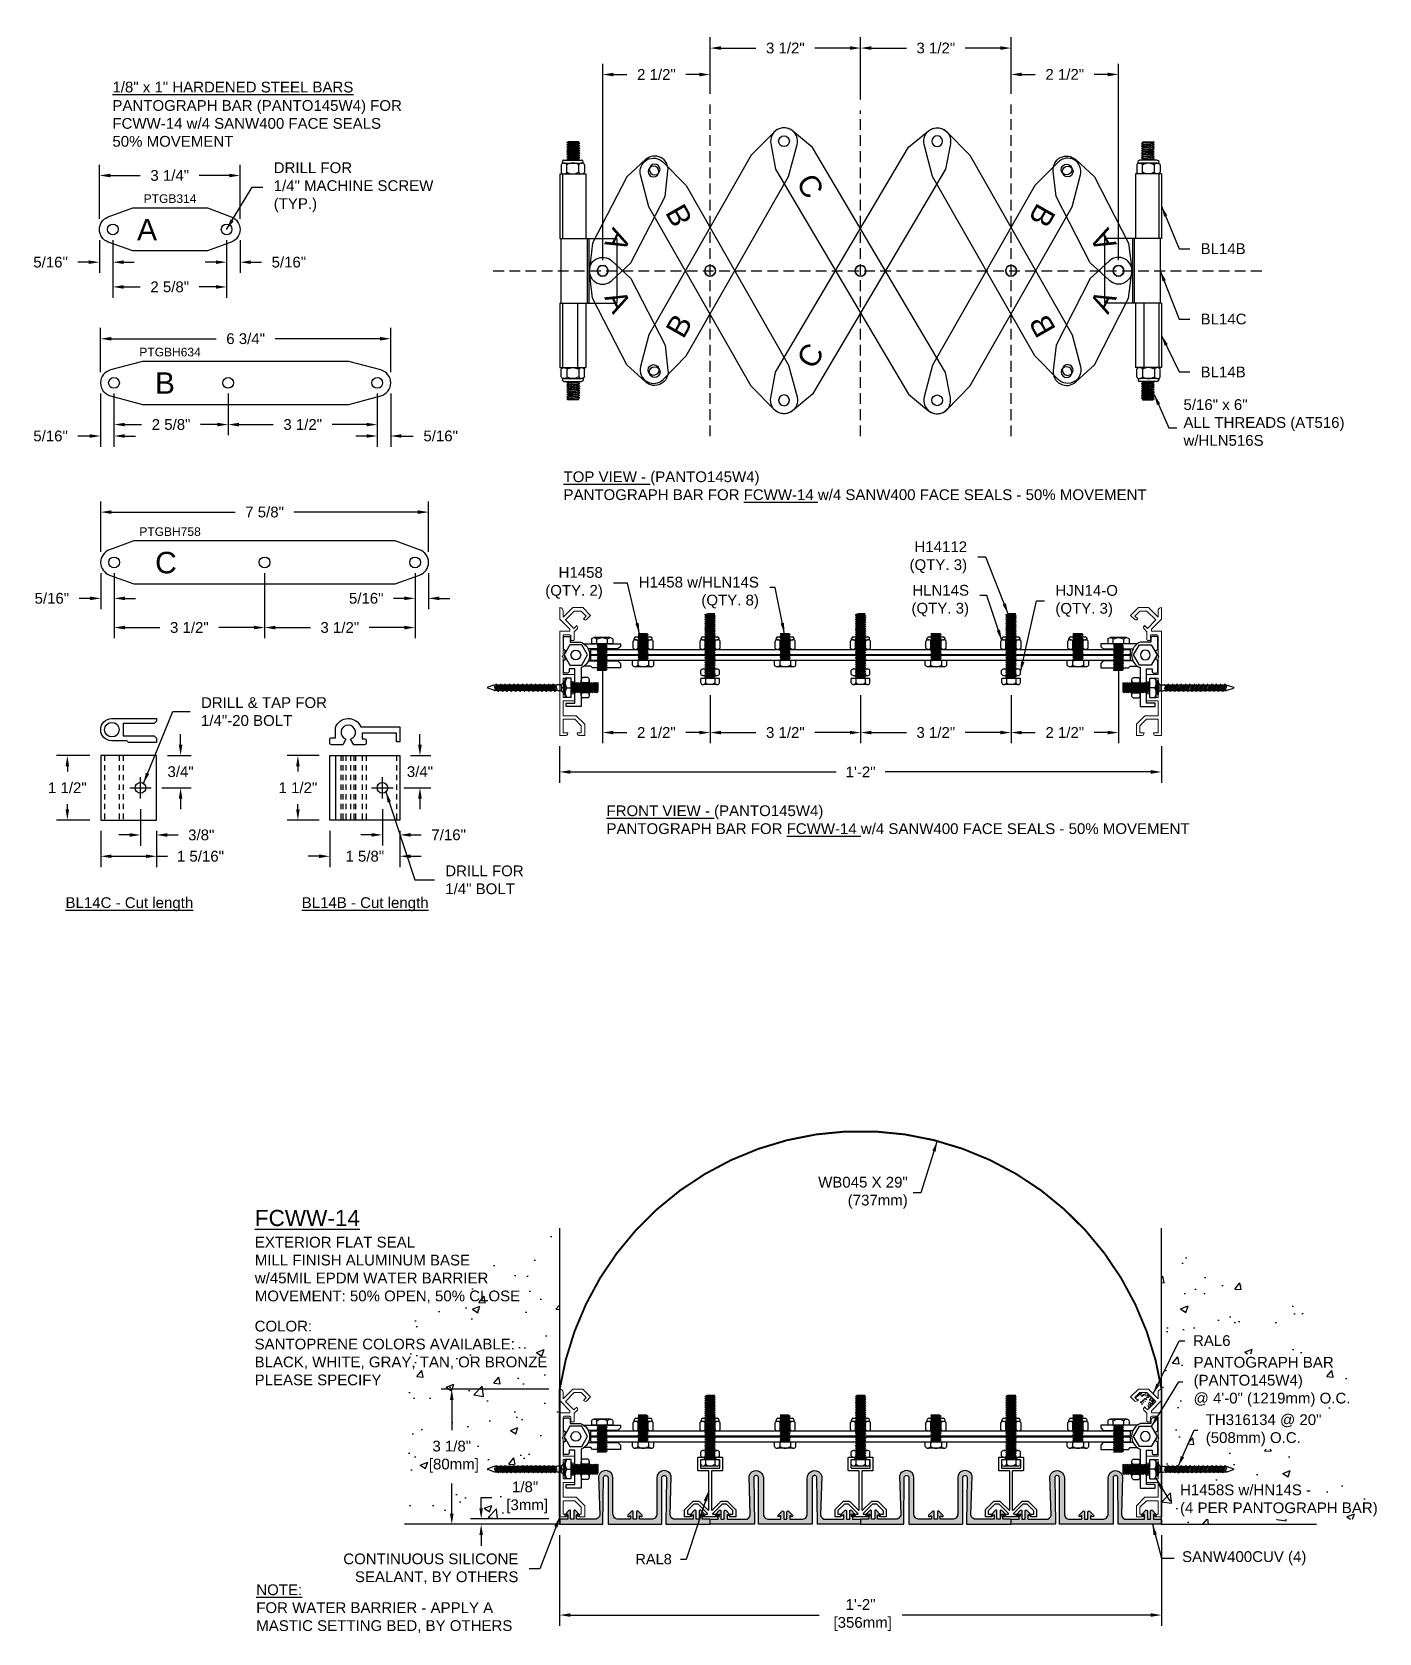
# Model space of a CAD drawing. Header units: inches. Extents: x 1.1 to 32.4, y -12.4 to 24.8.
import ezdxf

# ---------------------------------------------------------------- set-up
doc = ezdxf.new("R2010")
doc.units = ezdxf.units.IN
doc.header["$MEASUREMENT"] = 0
doc.linetypes.add('HIDDEN', pattern=[0.375, 0.25, -0.125])
for name, color, linetype in [('Anchors', 4, 'Continuous'), ('Conditions', 1, 'Continuous'), ('Dimensions', 3, 'Continuous'), ('Fillers', 2, 'Continuous'), ('Metals', 7, 'Continuous'), ('Text', 2, 'Continuous')]:
    doc.layers.add(name, color=color, linetype=linetype)
doc.styles.add('Arial', font='arial.ttf')
doc.dimstyles.new('Arial', dxfattribs={"dimtxt": 0.25, "dimasz": 0.25, "dimexe": 0.25, "dimexo": 0.25, "dimgap": 0.25, "dimtad": 0, "dimtih": 1, "dimtoh": 1, "dimdec": 4, "dimzin": 0, "dimdsep": 46, "dimlunit": 4, "dimtxsty": 'Arial', "dimcen": 0.25, "dimadec": 0, "dimazin": 0, "dimtfac": 1, "dimtdec": 4, "dimtofl": 0, "dimtmove": 0, "dimatfit": 3, "dimfxl": 0, "dimfrac": 2, "dimtolj": 1, "dimtzin": 0, "dimarcsym": 0})

msp = doc.modelspace()

# ---------------------------------------------------------------- texts
at = {"layer": 'Fillers', "style": 'Arial'}
for s, insert, char_height, attachment_point in [('HJN14-O\\P(QTY. 3)', (24.86477, 11.61177), 0.25, 4), ('RAL8', (15.943074, -10.794048), 0.2425, 9)]:
    msp.add_mtext(s, dxfattribs=dict(at, insert=insert, char_height=char_height, attachment_point=attachment_point))
at = {"layer": 'Text', "char_height": 0.25, "style": 'Arial'}
for s, insert, attachment_point in [('{\\L1/8" x 1" HARDENED STEEL BARS}', (2.93043, 23.689046), 1), ('PANTOGRAPH BAR (PANTO145W4) FOR\\PFCWW-14 w/4 SANW400 FACE SEALS\\P50% MOVEMENT', (2.93043, 23.26065), 1), ('\\A1;DRILL FOR\\P1/4" MACHINE SCREW\\P(TYP.)', (6.682329, 21.233776), 4), ('\\A1;BL14B', (28.243823, 19.9299), 1), ('BL14C', (28.243645, 18.294973), 1), ('BL14B', (28.243823, 17.063035), 1), ('5/16" x 6"\\PALL THREADS (AT516)\\Pw/HLN516S', (27.845571, 15.761018), 4), ('{\\LTOP VIEW - }(PANTO145W4){\\L\\P}PANTOGRAPH BAR FOR {\\LFCWW-14} w/4 SANW400 FACE SEALS - 50% MOVEMENT', (13.423874, 14.625909), 1), ('H14112\\P(QTY. 3)', (22.811652, 12.627407), 6), ('\\A1;H1458\\P(QTY. 2)', (14.33789, 12.029533), 6), ('H1458 w/HLN14S\\P(QTY. 8)', (17.969058, 11.804269), 6), ('HLN14S\\P(QTY. 3)', (22.856591, 11.61586), 6), ('\\A1;DRILL & TAP FOR\\P1/4"-20 BOLT', (4.991, 9.038856), 4), ('{\\LFRONT VIEW - }(PANTO145W4){\\L\\P}PANTOGRAPH BAR FOR {\\LFCWW-14} w/4 SANW400 FACE SEALS - 50% MOVEMENT', (14.423543, 6.858956), 1), ('\\A1;DRILL FOR\\P1/4" BOLT', (10.6734, 5.125514), 4), ('{\\LBL14C - Cut length}', (1.839974, 4.721618), 1), ('{\\LBL14B - Cut length}', (7.33369, 4.721618), 1), ('WB045 X 29"\\P(737mm)', (21.43158, -2.151067), 6), ('\\A1;RAL6', (28.066777, -5.590611), 4), ('PANTOGRAPH BAR\\P(PANTO145W4)\\P@ 4\'-0" (1219mm) O.C.', (28.080093, -6.547416), 4), ('\\A1;TH316134 @ 20"\\P(508mm) O.C.', (28.3631, -7.674064), 4), ('H1458S w/HN14S -\\P(4 PER PANTOGRAPH BAR)', (27.76489, -9.306287), 4), ('CONTINUOUS SILICONE\\PSEALANT, BY OTHERS', (12.375088, -10.896124), 6), ('SANW400CUV (4)', (27.812613, -10.649768), 4)]:
    msp.add_mtext(s, dxfattribs=dict(at, insert=insert, attachment_point=attachment_point))
at = {"layer": 'Text', "style": 'Arial'}
for s, insert, char_height, width, attachment_point in [('PTGB314', (4.27135, 20.967707), 0.2, 1.83308089, 5), ('PTGBH634', (4.27135, 17.398959), 0.2, 1.83308089, 5), ('PTGBH758', (4.27135, 13.223713), 0.2, 1.83308089, 5), ('{\\H1.875x;\\LFCWW-14\\P\\H0.6667x;\\lEXTERIOR FLAT SEAL\\PMILL FINISH ALUMINUM BASE\\Pw/45MIL EPDM WATER BARRIER\\PMOVEMENT: 50% OPEN, 50% CLOSE}', (6.242882, -2.549448), 0.2, 6.58127314, 1), ('COLOR:{\\L                              \\~\\P}SANTOPRENE COLORS AVAILABLE:\\PBLACK, WHITE, GRAY, TAN, OR BRONZE\\PPLEASE SPECIFY', (6.237954, -5.127162), 0.25, 6.80028734, 1), ('{\\LNOTE:}\\PFOR WATER BARRIER - APPLY A MASTIC SETTING BED, BY OTHERS', (6.276503, -11.258618), 0.25, 6.09858545, 1)]:
    msp.add_mtext(s, dxfattribs=dict(at, insert=insert, char_height=char_height, width=width, attachment_point=attachment_point))

# ---------------------------------------------------------------- blocks, each defined once
blk = doc.blocks.new('*D16')
at = {"layer": 'Defpoints', "color": 0}
for p in [(16.834, 23.855), (16.834, 23.157), (14.335, 19.292)]:
    blk.add_point(p, dxfattribs=at)
at = {"layer": 'Dimensions', "color": 0, "lineweight": -2}
for p, q in [((14.335, 19.542), (14.335, 24.105)), ((14.585, 23.855), (14.898, 23.855)), ((16.584, 23.855), (16.272, 23.855)), ((16.834, 23.407), (16.834, 24.105))]:
    blk.add_line(p, q, dxfattribs=at)
at = {"layer": 'Dimensions', "color": 0}
for points in [[(14.585, 23.897), (14.585, 23.813), (14.335, 23.855)], [(16.584, 23.897), (16.584, 23.813), (16.834, 23.855)]]:
    blk.add_solid(points, dxfattribs=at)
at = {"layer": 'Dimensions', "color": 0, "insert": (15.585, 23.855), "char_height": 0.25, "attachment_point": 5, "style": 'Arial'}
blk.add_mtext('\\A1;2 1/2"', dxfattribs=at)
blk = doc.blocks.new('*D17')
at = {"layer": 'Defpoints', "color": 0}
for p in [(13.334, 8.487), (27.334, 8.487), (27.334, 7.636)]:
    blk.add_point(p, dxfattribs=at)
at = {"layer": 'Dimensions', "color": 0, "lineweight": -2}
for p, q in [((13.334, 8.237), (13.334, 7.386)), ((27.334, 8.237), (27.334, 7.386)), ((13.584, 7.636), (19.764, 7.636)), ((27.084, 7.636), (20.905, 7.636))]:
    blk.add_line(p, q, dxfattribs=at)
at = {"layer": 'Dimensions', "color": 0}
for points in [[(13.584, 7.678), (13.584, 7.594), (13.334, 7.636)], [(27.084, 7.678), (27.084, 7.594), (27.334, 7.636)]]:
    blk.add_solid(points, dxfattribs=at)
at = {"layer": 'Dimensions', "color": 0, "insert": (20.334, 7.636), "char_height": 0.25, "attachment_point": 5, "style": 'Arial'}
blk.add_mtext('\\A1;1\'-2"', dxfattribs=at)
blk = doc.blocks.new('*D18')
at = {"layer": 'Defpoints', "color": 0}
for p in [(14.334, 10.761), (16.834, 9.669), (16.834, 8.552)]:
    blk.add_point(p, dxfattribs=at)
at = {"layer": 'Dimensions', "color": 0, "lineweight": -2}
for p, q in [((14.334, 10.511), (14.334, 8.302)), ((16.834, 9.419), (16.834, 8.302)), ((14.584, 8.552), (14.897, 8.552)), ((16.584, 8.552), (16.271, 8.552))]:
    blk.add_line(p, q, dxfattribs=at)
at = {"layer": 'Dimensions', "color": 0}
for points in [[(14.584, 8.593), (14.584, 8.51), (14.334, 8.552)], [(16.584, 8.593), (16.584, 8.51), (16.834, 8.552)]]:
    blk.add_solid(points, dxfattribs=at)
at = {"layer": 'Dimensions', "color": 0, "insert": (15.584, 8.552), "char_height": 0.25, "attachment_point": 5, "style": 'Arial'}
blk.add_mtext('\\A1;2 1/2"', dxfattribs=at)
blk = doc.blocks.new('HLN516S')
at = {"layer": 'Anchors'}
for p, q in [((-0.274, 0.213), (-0.274, 0.04)), ((-0.242, 0.244), (-0.242, 0.283)), ((-0.205, 0.32), (0.205, 0.32)), ((-0.205, 0.253), (0.205, 0.253)), ((-0.205, 0), (0.205, 0)), ((-0.137, 0.04), (-0.137, 0.213)), ((0.137, 0.04), (0.137, 0.213)), ((0.242, 0.244), (0.242, 0.283)), ((0.274, 0.213), (0.274, 0.04))]:
    blk.add_line(p, q, dxfattribs=at)
for centre, radius, start, end in [((-0.205, 0.175), 0.0783, 29.0208, 150.9792), ((-0.205, 0.078), 0.0783, 209.0208, 330.9792), ((-0.205, 0.283), 0.037, 90, 180), ((0, 0.001), 0.253, 57.1911, 122.8089), ((0, 0.253), 0.253, 237.1911, 302.8089), ((0.205, 0.175), 0.0783, 29.0208, 150.9792), ((0.205, 0.078), 0.0783, 209.0208, 330.9792), ((0.205, 0.283), 0.037, 0, 90)]:
    blk.add_arc(centre, radius, start, end, dxfattribs=at)
blk = doc.blocks.new('BL-14B&C')
for p, q in [((71.097, 26.473), (70.487, 26.473)), ((70.487, 26.473), (70.487, 24.973)), ((71.032, 26.473), (71.032, 24.973)), ((71.097, 26.473), (71.097, 24.973)), ((71.067, 24.97), (69.767, 24.97)), ((69.767, 24.97), (69.767, 23.47)), ((70.417, 24.97), (70.417, 23.47)), ((70.457, 24.97), (70.457, 23.47)), ((71.097, 24.973), (70.487, 24.973)), ((71.067, 24.97), (71.067, 23.47)), ((71.067, 23.47), (69.767, 23.47)), ((71.097, 23.469), (70.487, 23.469)), ((70.487, 23.469), (70.487, 21.969)), ((70.682, 23.469), (70.682, 21.969)), ((71.032, 23.469), (71.032, 21.969)), ((71.097, 23.469), (71.097, 21.969)), ((71.097, 21.969), (70.487, 21.969))]:
    blk.add_line(p, q)
blk.add_circle((70.096, 24.22), 0.125)
at = {"layer": 'Anchors'}
for p, q in [((70.627, 27.18), (70.664, 27.201)), ((70.65, 27.222), (70.664, 27.214)), ((70.65, 27.222), (70.902, 27.222)), ((70.664, 27.214), (70.664, 27.201)), ((70.664, 27.214), (70.89, 27.186)), ((70.89, 27.173), (70.664, 27.201)), ((70.769, 27.222), (70.927, 27.207)), ((70.927, 27.207), (70.89, 27.186)), ((70.89, 27.186), (70.89, 27.173)), ((70.927, 27.207), (70.902, 27.222)), ((70.627, 27.18), (70.927, 27.152)), ((70.627, 27.18), (70.664, 27.158)), ((70.627, 27.124), (70.664, 27.145)), ((70.627, 27.124), (70.664, 27.103)), ((70.627, 27.124), (70.927, 27.096)), ((70.627, 27.068), (70.664, 27.09)), ((70.627, 27.068), (70.664, 27.047)), ((70.627, 27.068), (70.927, 27.041)), ((70.627, 27.013), (70.664, 27.034)), ((70.627, 27.013), (70.664, 26.992)), ((70.627, 27.013), (70.927, 26.985)), ((70.627, 26.957), (70.664, 26.979)), ((70.627, 26.957), (70.664, 26.936)), ((70.627, 26.957), (70.927, 26.93)), ((70.627, 26.902), (70.664, 26.923)), ((70.627, 26.902), (70.664, 26.881)), ((70.627, 26.902), (70.927, 26.874)), ((70.627, 26.846), (70.664, 26.867)), ((70.627, 26.846), (70.664, 26.825)), ((70.627, 26.846), (70.927, 26.818)), ((70.632, 26.793), (70.664, 26.812)), ((70.664, 27.158), (70.664, 27.145)), ((70.664, 27.158), (70.89, 27.131)), ((70.89, 27.117), (70.664, 27.145)), ((70.664, 27.103), (70.664, 27.09)), ((70.664, 27.103), (70.89, 27.075)), ((70.89, 27.062), (70.664, 27.09)), ((70.664, 27.047), (70.664, 27.034)), ((70.664, 27.047), (70.89, 27.019)), ((70.89, 27.006), (70.664, 27.034)), ((70.664, 26.992), (70.664, 26.979)), ((70.664, 26.992), (70.89, 26.964)), ((70.89, 26.951), (70.664, 26.979)), ((70.664, 26.936), (70.664, 26.923)), ((70.664, 26.936), (70.89, 26.908)), ((70.89, 26.895), (70.664, 26.923)), ((70.664, 26.881), (70.664, 26.867)), ((70.664, 26.881), (70.89, 26.853)), ((70.89, 26.84), (70.664, 26.867)), ((70.664, 26.825), (70.664, 26.812)), ((70.664, 26.825), (70.89, 26.797)), ((70.817, 26.793), (70.664, 26.812)), ((70.927, 27.152), (70.89, 27.173)), ((70.927, 27.152), (70.89, 27.131)), ((70.89, 27.131), (70.89, 27.117)), ((70.927, 27.096), (70.89, 27.117)), ((70.927, 27.096), (70.89, 27.075)), ((70.89, 27.075), (70.89, 27.062)), ((70.927, 27.041), (70.89, 27.062)), ((70.927, 27.041), (70.89, 27.019)), ((70.89, 27.019), (70.89, 27.006)), ((70.927, 26.985), (70.89, 27.006)), ((70.927, 26.985), (70.89, 26.964)), ((70.89, 26.964), (70.89, 26.951)), ((70.927, 26.93), (70.89, 26.951)), ((70.927, 26.93), (70.89, 26.908)), ((70.89, 26.908), (70.89, 26.895)), ((70.927, 26.874), (70.89, 26.895)), ((70.927, 26.874), (70.89, 26.853)), ((70.89, 26.853), (70.89, 26.84)), ((70.927, 26.818), (70.89, 26.84)), ((70.927, 26.818), (70.89, 26.797)), ((70.89, 26.797), (70.89, 26.793)), ((70.627, 21.596), (70.927, 21.624)), ((70.627, 21.596), (70.664, 21.617)), ((70.627, 21.596), (70.664, 21.575)), ((70.632, 21.649), (70.664, 21.63)), ((70.817, 21.649), (70.664, 21.63)), ((70.664, 21.617), (70.89, 21.645)), ((70.664, 21.617), (70.664, 21.63)), ((70.89, 21.602), (70.664, 21.575)), ((70.89, 21.645), (70.89, 21.649)), ((70.927, 21.624), (70.89, 21.645)), ((70.927, 21.624), (70.89, 21.602)), ((70.89, 21.589), (70.89, 21.602)), ((70.627, 21.54), (70.927, 21.568)), ((70.627, 21.54), (70.664, 21.562)), ((70.627, 21.54), (70.664, 21.519)), ((70.627, 21.485), (70.927, 21.513)), ((70.627, 21.485), (70.664, 21.506)), ((70.627, 21.485), (70.664, 21.464)), ((70.627, 21.429), (70.927, 21.457)), ((70.627, 21.429), (70.664, 21.45)), ((70.627, 21.429), (70.664, 21.408)), ((70.627, 21.374), (70.927, 21.401)), ((70.627, 21.374), (70.664, 21.395)), ((70.627, 21.374), (70.664, 21.352)), ((70.627, 21.318), (70.927, 21.346)), ((70.627, 21.318), (70.664, 21.339)), ((70.627, 21.318), (70.664, 21.297)), ((70.627, 21.263), (70.927, 21.29)), ((70.627, 21.263), (70.664, 21.284)), ((70.627, 21.263), (70.664, 21.241)), ((70.65, 21.22), (70.664, 21.228)), ((70.664, 21.562), (70.89, 21.589)), ((70.664, 21.562), (70.664, 21.575)), ((70.89, 21.547), (70.664, 21.519)), ((70.664, 21.506), (70.89, 21.534)), ((70.664, 21.506), (70.664, 21.519)), ((70.89, 21.491), (70.664, 21.464)), ((70.664, 21.45), (70.89, 21.478)), ((70.664, 21.45), (70.664, 21.464)), ((70.89, 21.436), (70.664, 21.408)), ((70.664, 21.395), (70.89, 21.423)), ((70.664, 21.395), (70.664, 21.408)), ((70.89, 21.38), (70.664, 21.352)), ((70.664, 21.339), (70.89, 21.367)), ((70.664, 21.339), (70.664, 21.352)), ((70.89, 21.325), (70.664, 21.297)), ((70.664, 21.284), (70.89, 21.312)), ((70.664, 21.284), (70.664, 21.297)), ((70.89, 21.269), (70.664, 21.241)), ((70.664, 21.228), (70.89, 21.256)), ((70.664, 21.228), (70.664, 21.241)), ((70.769, 21.22), (70.927, 21.235)), ((70.927, 21.568), (70.89, 21.589)), ((70.927, 21.568), (70.89, 21.547)), ((70.89, 21.534), (70.89, 21.547)), ((70.927, 21.513), (70.89, 21.534)), ((70.927, 21.513), (70.89, 21.491)), ((70.89, 21.478), (70.89, 21.491)), ((70.927, 21.457), (70.89, 21.478)), ((70.927, 21.457), (70.89, 21.436)), ((70.89, 21.423), (70.89, 21.436)), ((70.927, 21.401), (70.89, 21.423)), ((70.927, 21.401), (70.89, 21.38)), ((70.89, 21.367), (70.89, 21.38)), ((70.927, 21.346), (70.89, 21.367)), ((70.927, 21.346), (70.89, 21.325)), ((70.89, 21.312), (70.89, 21.325)), ((70.927, 21.29), (70.89, 21.312)), ((70.927, 21.29), (70.89, 21.269)), ((70.89, 21.256), (70.89, 21.269)), ((70.927, 21.235), (70.89, 21.256)), ((70.927, 21.235), (70.902, 21.22)), ((70.65, 21.22), (70.902, 21.22))]:
    blk.add_line(p, q, dxfattribs=at)
for p in [(70.664, 27.214), (70.664, 27.158), (70.664, 27.103), (70.664, 27.047), (70.664, 26.992), (70.664, 26.936), (70.664, 26.881), (70.664, 26.825), (70.664, 21.617), (70.664, 21.562), (70.664, 21.506), (70.664, 21.45), (70.664, 21.395), (70.664, 21.339), (70.664, 21.284), (70.664, 21.228)]:
    blk.add_point(p, dxfattribs=at)
at = {"xscale": -1}
blk.add_blockref('HLN516S', (70.792, 26.473), dxfattribs=at)
at = {"rotation": 180}
blk.add_blockref('HLN516S', (70.792, 21.969), dxfattribs=at)
blk = doc.blocks.new('*D10')
at = {"layer": 'Defpoints', "color": 0}
for p in [(20.334, 9.669), (23.834, 9.669), (23.834, 8.552)]:
    blk.add_point(p, dxfattribs=at)
at = {"layer": 'Dimensions', "color": 0, "lineweight": -2}
for p, q in [((20.334, 9.419), (20.334, 8.302)), ((23.834, 9.419), (23.834, 8.302)), ((20.584, 8.552), (21.399, 8.552)), ((23.584, 8.552), (22.769, 8.552))]:
    blk.add_line(p, q, dxfattribs=at)
at = {"layer": 'Dimensions', "color": 0}
for points in [[(20.584, 8.593), (20.584, 8.51), (20.334, 8.552)], [(23.584, 8.593), (23.584, 8.51), (23.834, 8.552)]]:
    blk.add_solid(points, dxfattribs=at)
at = {"layer": 'Dimensions', "color": 0, "insert": (22.084, 8.552), "char_height": 0.25, "attachment_point": 5, "style": 'Arial'}
blk.add_mtext('\\A1;3 1/2"', dxfattribs=at)
blk = doc.blocks.new('*D11')
at = {"layer": 'Defpoints', "color": 0}
for p in [(16.834, 9.669), (20.334, 9.669), (20.334, 8.552)]:
    blk.add_point(p, dxfattribs=at)
at = {"layer": 'Dimensions', "color": 0, "lineweight": -2}
for p, q in [((16.834, 9.419), (16.834, 8.302)), ((20.334, 9.419), (20.334, 8.302)), ((17.084, 8.552), (17.899, 8.552)), ((20.084, 8.552), (19.269, 8.552))]:
    blk.add_line(p, q, dxfattribs=at)
at = {"layer": 'Dimensions', "color": 0}
for points in [[(17.084, 8.593), (17.084, 8.51), (16.834, 8.552)], [(20.084, 8.593), (20.084, 8.51), (20.334, 8.552)]]:
    blk.add_solid(points, dxfattribs=at)
at = {"layer": 'Dimensions', "color": 0, "insert": (18.584, 8.552), "char_height": 0.25, "attachment_point": 5, "style": 'Arial'}
blk.add_mtext('\\A1;3 1/2"', dxfattribs=at)
blk = doc.blocks.new('*D12')
at = {"layer": 'Defpoints', "color": 0}
for p in [(26.334, 10.761), (23.834, 9.669), (26.334, 8.552)]:
    blk.add_point(p, dxfattribs=at)
at = {"layer": 'Dimensions', "color": 0, "lineweight": -2}
for p, q in [((26.334, 10.511), (26.334, 8.302)), ((23.834, 9.419), (23.834, 8.302)), ((24.084, 8.552), (24.397, 8.552)), ((26.084, 8.552), (25.771, 8.552))]:
    blk.add_line(p, q, dxfattribs=at)
at = {"layer": 'Dimensions', "color": 0}
for points in [[(24.084, 8.593), (24.084, 8.51), (23.834, 8.552)], [(26.084, 8.593), (26.084, 8.51), (26.334, 8.552)]]:
    blk.add_solid(points, dxfattribs=at)
at = {"layer": 'Dimensions', "color": 0, "insert": (25.084, 8.552), "char_height": 0.25, "attachment_point": 5, "style": 'Arial'}
blk.add_mtext('\\A1;2 1/2"', dxfattribs=at)
blk = doc.blocks.new('*D13')
at = {"layer": 'Defpoints', "color": 0}
for p in [(23.834, 24.471), (23.834, 23.157), (20.334, 23.021)]:
    blk.add_point(p, dxfattribs=at)
at = {"layer": 'Dimensions', "color": 0, "lineweight": -2}
for p, q in [((20.334, 23.271), (20.334, 24.721)), ((23.834, 23.407), (23.834, 24.721)), ((20.584, 24.471), (21.399, 24.471)), ((23.584, 24.471), (22.769, 24.471))]:
    blk.add_line(p, q, dxfattribs=at)
at = {"layer": 'Dimensions', "color": 0}
for points in [[(20.584, 24.513), (20.584, 24.43), (20.334, 24.471)], [(23.584, 24.513), (23.584, 24.43), (23.834, 24.471)]]:
    blk.add_solid(points, dxfattribs=at)
at = {"layer": 'Dimensions', "color": 0, "insert": (22.084, 24.471), "char_height": 0.25, "attachment_point": 5, "style": 'Arial'}
blk.add_mtext('\\A1;3 1/2"', dxfattribs=at)
blk = doc.blocks.new('*D14')
at = {"layer": 'Defpoints', "color": 0}
for p in [(20.334, 24.471), (16.834, 23.157), (20.334, 23.021)]:
    blk.add_point(p, dxfattribs=at)
at = {"layer": 'Dimensions', "color": 0, "lineweight": -2}
for p, q in [((16.834, 23.407), (16.834, 24.721)), ((20.334, 23.271), (20.334, 24.721)), ((17.084, 24.471), (17.899, 24.471)), ((20.084, 24.471), (19.269, 24.471))]:
    blk.add_line(p, q, dxfattribs=at)
at = {"layer": 'Dimensions', "color": 0}
for points in [[(17.084, 24.513), (17.084, 24.43), (16.834, 24.471)], [(20.084, 24.513), (20.084, 24.43), (20.334, 24.471)]]:
    blk.add_solid(points, dxfattribs=at)
at = {"layer": 'Dimensions', "color": 0, "insert": (18.584, 24.471), "char_height": 0.25, "attachment_point": 5, "style": 'Arial'}
blk.add_mtext('\\A1;3 1/2"', dxfattribs=at)
blk = doc.blocks.new('*D15')
at = {"layer": 'Defpoints', "color": 0}
for p in [(23.834, 23.858), (23.834, 23.157), (26.335, 19.292)]:
    blk.add_point(p, dxfattribs=at)
at = {"layer": 'Dimensions', "color": 0, "lineweight": -2}
for p, q in [((23.834, 23.407), (23.834, 24.108)), ((24.084, 23.858), (24.397, 23.858)), ((26.085, 23.858), (25.771, 23.858)), ((26.335, 19.542), (26.335, 24.108))]:
    blk.add_line(p, q, dxfattribs=at)
at = {"layer": 'Dimensions', "color": 0}
for points in [[(24.084, 23.9), (24.084, 23.816), (23.834, 23.858)], [(26.085, 23.9), (26.085, 23.816), (26.335, 23.858)]]:
    blk.add_solid(points, dxfattribs=at)
at = {"layer": 'Dimensions', "color": 0, "insert": (25.084, 23.858), "char_height": 0.25, "attachment_point": 5, "style": 'Arial'}
blk.add_mtext('\\A1;2 1/2"', dxfattribs=at)
blk = doc.blocks.new('H14112')
for p, q in [((-0.217, 0.104), (-0.217, 0)), ((-0.155, 0.144), (0.155, 0.144)), ((-0.119, 0), (-0.085, -0.02)), ((-0.109, 0), (-0.109, 0.104)), ((-0.085, -0.02), (0.048, 0)), ((0.094, 0), (0.085, -0.005)), ((0.109, 0), (0.109, 0.104)), ((0.217, 0.104), (0.217, 0)), ((-0.217, 0), (0.217, 0)), ((-0.119, -0.05), (0.119, -0.025)), ((-0.119, -0.05), (-0.085, -0.03)), ((-0.119, -0.05), (-0.085, -0.07)), ((-0.119, -0.1), (0.119, -0.075)), ((-0.119, -0.1), (-0.085, -0.08)), ((-0.119, -0.1), (-0.085, -0.12)), ((-0.119, -0.15), (0.119, -0.125)), ((-0.119, -0.15), (-0.085, -0.13)), ((-0.119, -0.15), (-0.085, -0.17)), ((-0.119, -0.2), (0.119, -0.175)), ((-0.119, -0.2), (-0.085, -0.18)), ((-0.119, -0.2), (-0.085, -0.22)), ((-0.119, -0.25), (0.119, -0.225)), ((-0.119, -0.25), (-0.085, -0.23)), ((-0.119, -0.25), (-0.085, -0.27)), ((-0.119, -0.3), (0.119, -0.275)), ((-0.119, -0.3), (-0.085, -0.28)), ((-0.119, -0.3), (-0.085, -0.32)), ((-0.119, -0.35), (0.119, -0.325)), ((-0.119, -0.35), (-0.085, -0.33)), ((-0.119, -0.35), (-0.085, -0.37)), ((-0.085, -0.03), (0.085, -0.005)), ((-0.085, -0.02), (-0.085, -0.03)), ((-0.085, -0.07), (0.085, -0.045)), ((-0.085, -0.08), (0.085, -0.055)), ((-0.085, -0.07), (-0.085, -0.08)), ((-0.085, -0.12), (0.085, -0.095)), ((-0.085, -0.13), (0.085, -0.105)), ((-0.085, -0.12), (-0.085, -0.13)), ((-0.085, -0.17), (0.085, -0.145)), ((-0.085, -0.18), (0.085, -0.155)), ((-0.085, -0.17), (-0.085, -0.18)), ((-0.085, -0.22), (0.085, -0.195)), ((-0.085, -0.23), (0.085, -0.205)), ((-0.085, -0.22), (-0.085, -0.23)), ((-0.085, -0.27), (0.085, -0.245)), ((-0.085, -0.28), (0.085, -0.255)), ((-0.085, -0.27), (-0.085, -0.28)), ((-0.085, -0.32), (0.085, -0.295)), ((-0.085, -0.33), (0.085, -0.305)), ((-0.085, -0.32), (-0.085, -0.33)), ((-0.085, -0.37), (0.085, -0.345)), ((-0.085, -0.38), (0.085, -0.355)), ((-0.085, -0.37), (-0.085, -0.38)), ((0.119, -0.025), (0.085, -0.005)), ((0.119, -0.025), (0.085, -0.045)), ((0.085, -0.045), (0.085, -0.055)), ((0.119, -0.075), (0.085, -0.055)), ((0.119, -0.075), (0.085, -0.095)), ((0.085, -0.095), (0.085, -0.105)), ((0.119, -0.125), (0.085, -0.105)), ((0.119, -0.125), (0.085, -0.145)), ((0.085, -0.145), (0.085, -0.155)), ((0.119, -0.175), (0.085, -0.155)), ((0.119, -0.175), (0.085, -0.195)), ((0.085, -0.195), (0.085, -0.205)), ((0.119, -0.225), (0.085, -0.205)), ((0.119, -0.225), (0.085, -0.245)), ((0.085, -0.245), (0.085, -0.255)), ((0.119, -0.275), (0.085, -0.255)), ((0.119, -0.275), (0.085, -0.295)), ((0.085, -0.295), (0.085, -0.305)), ((0.119, -0.325), (0.085, -0.305)), ((0.119, -0.325), (0.085, -0.345)), ((0.085, -0.345), (0.085, -0.355)), ((0.119, -0.375), (0.085, -0.355)), ((-0.119, -0.4), (0.119, -0.375)), ((-0.119, -0.4), (-0.085, -0.38)), ((-0.119, -0.4), (-0.085, -0.42)), ((-0.119, -0.45), (0.119, -0.425)), ((-0.119, -0.45), (-0.085, -0.43)), ((-0.119, -0.45), (-0.085, -0.47)), ((-0.119, -0.5), (0.119, -0.475)), ((-0.119, -0.5), (-0.085, -0.48)), ((-0.119, -0.5), (-0.085, -0.52)), ((-0.119, -0.55), (0.119, -0.525)), ((-0.119, -0.55), (-0.085, -0.53)), ((-0.119, -0.55), (-0.085, -0.57)), ((-0.119, -0.6), (0.119, -0.575)), ((-0.119, -0.6), (-0.085, -0.58)), ((-0.119, -0.6), (-0.085, -0.62)), ((-0.119, -0.65), (0.119, -0.625)), ((-0.119, -0.65), (-0.085, -0.63)), ((-0.119, -0.65), (-0.085, -0.67)), ((-0.119, -0.7), (0.119, -0.675)), ((-0.119, -0.7), (-0.085, -0.68)), ((-0.119, -0.7), (-0.085, -0.72)), ((-0.119, -0.75), (0.119, -0.725)), ((-0.119, -0.75), (-0.085, -0.73)), ((-0.085, -0.42), (0.085, -0.395)), ((-0.085, -0.43), (0.085, -0.405)), ((-0.085, -0.42), (-0.085, -0.43)), ((-0.085, -0.47), (0.085, -0.445)), ((-0.085, -0.48), (0.085, -0.455)), ((-0.085, -0.47), (-0.085, -0.48)), ((-0.085, -0.52), (0.085, -0.495)), ((-0.085, -0.53), (0.085, -0.505)), ((-0.085, -0.52), (-0.085, -0.53)), ((-0.085, -0.57), (0.085, -0.545)), ((-0.085, -0.58), (0.085, -0.555)), ((-0.085, -0.57), (-0.085, -0.58)), ((-0.085, -0.62), (0.085, -0.595)), ((-0.085, -0.63), (0.085, -0.605)), ((-0.085, -0.62), (-0.085, -0.63)), ((-0.085, -0.67), (0.085, -0.645)), ((-0.085, -0.68), (0.085, -0.655)), ((-0.085, -0.67), (-0.085, -0.68)), ((-0.085, -0.72), (0.085, -0.695)), ((-0.085, -0.73), (0.085, -0.705)), ((-0.085, -0.72), (-0.085, -0.73)), ((-0.085, -0.77), (0.085, -0.745)), ((0.119, -0.375), (0.085, -0.395)), ((0.085, -0.395), (0.085, -0.405)), ((0.119, -0.425), (0.085, -0.405)), ((0.119, -0.425), (0.085, -0.445)), ((0.085, -0.445), (0.085, -0.455)), ((0.119, -0.475), (0.085, -0.455)), ((0.119, -0.475), (0.085, -0.495)), ((0.085, -0.495), (0.085, -0.505)), ((0.119, -0.525), (0.085, -0.505)), ((0.119, -0.525), (0.085, -0.545)), ((0.085, -0.545), (0.085, -0.555)), ((0.119, -0.575), (0.085, -0.555)), ((0.119, -0.575), (0.085, -0.595)), ((0.085, -0.595), (0.085, -0.605)), ((0.119, -0.625), (0.085, -0.605)), ((0.119, -0.625), (0.085, -0.645)), ((0.085, -0.645), (0.085, -0.655)), ((0.119, -0.675), (0.085, -0.655)), ((0.119, -0.675), (0.085, -0.695)), ((0.085, -0.695), (0.085, -0.705)), ((0.119, -0.725), (0.085, -0.705)), ((0.119, -0.725), (0.085, -0.745)), ((0.085, -0.745), (0.085, -0.755)), ((-0.119, -0.75), (-0.085, -0.77)), ((-0.119, -0.8), (0.119, -0.775)), ((-0.119, -0.8), (-0.085, -0.78)), ((-0.119, -0.8), (-0.085, -0.82)), ((-0.119, -0.85), (0.119, -0.825)), ((-0.119, -0.85), (-0.085, -0.83)), ((-0.119, -0.85), (-0.085, -0.87)), ((-0.119, -0.9), (0.119, -0.875)), ((-0.119, -0.9), (-0.085, -0.88)), ((-0.119, -0.9), (-0.085, -0.92)), ((-0.119, -0.95), (0.119, -0.925)), ((-0.119, -0.95), (-0.085, -0.93)), ((-0.119, -0.95), (-0.085, -0.97)), ((-0.119, -1), (0.119, -0.975)), ((-0.119, -1), (-0.085, -0.98)), ((-0.119, -1), (-0.085, -1.02)), ((-0.119, -1.05), (0.119, -1.025)), ((-0.119, -1.05), (-0.085, -1.03)), ((-0.119, -1.05), (-0.085, -1.07)), ((-0.119, -1.1), (0.119, -1.075)), ((-0.119, -1.1), (-0.085, -1.08)), ((-0.119, -1.1), (-0.085, -1.12)), ((-0.085, -0.78), (0.085, -0.755)), ((-0.085, -0.77), (-0.085, -0.78)), ((-0.085, -0.82), (0.085, -0.795)), ((-0.085, -0.83), (0.085, -0.805)), ((-0.085, -0.82), (-0.085, -0.83)), ((-0.085, -0.87), (0.085, -0.845)), ((-0.085, -0.88), (0.085, -0.855)), ((-0.085, -0.87), (-0.085, -0.88)), ((-0.085, -0.92), (0.085, -0.895)), ((-0.085, -0.93), (0.085, -0.905)), ((-0.085, -0.92), (-0.085, -0.93)), ((-0.085, -0.97), (0.085, -0.945)), ((-0.085, -0.98), (0.085, -0.955)), ((-0.085, -0.97), (-0.085, -0.98)), ((-0.085, -1.02), (0.085, -0.995)), ((-0.085, -1.03), (0.085, -1.005)), ((-0.085, -1.02), (-0.085, -1.03)), ((-0.085, -1.07), (0.085, -1.045)), ((-0.085, -1.08), (0.085, -1.055)), ((-0.085, -1.07), (-0.085, -1.08)), ((-0.085, -1.12), (0.085, -1.095)), ((-0.085, -1.13), (0.085, -1.105)), ((0.119, -0.775), (0.085, -0.755)), ((0.119, -0.775), (0.085, -0.795)), ((0.085, -0.795), (0.085, -0.805)), ((0.119, -0.825), (0.085, -0.805)), ((0.119, -0.825), (0.085, -0.845)), ((0.085, -0.845), (0.085, -0.855)), ((0.119, -0.875), (0.085, -0.855)), ((0.119, -0.875), (0.085, -0.895)), ((0.085, -0.895), (0.085, -0.905)), ((0.119, -0.925), (0.085, -0.905)), ((0.119, -0.925), (0.085, -0.945)), ((0.085, -0.945), (0.085, -0.955)), ((0.119, -0.975), (0.085, -0.955)), ((0.119, -0.975), (0.085, -0.995)), ((0.085, -0.995), (0.085, -1.005)), ((0.119, -1.025), (0.085, -1.005)), ((0.119, -1.025), (0.085, -1.045)), ((0.085, -1.045), (0.085, -1.055)), ((0.119, -1.075), (0.085, -1.055)), ((0.119, -1.075), (0.085, -1.095)), ((0.085, -1.095), (0.085, -1.105)), ((0.119, -1.125), (0.085, -1.105)), ((-0.119, -1.15), (0.119, -1.125)), ((-0.119, -1.15), (-0.085, -1.13)), ((-0.119, -1.15), (-0.085, -1.17)), ((-0.119, -1.2), (0.119, -1.175)), ((-0.119, -1.2), (-0.085, -1.18)), ((-0.119, -1.2), (-0.085, -1.22)), ((-0.119, -1.25), (0.119, -1.225)), ((-0.119, -1.25), (-0.085, -1.23)), ((-0.119, -1.25), (-0.085, -1.27)), ((-0.119, -1.3), (0.119, -1.275)), ((-0.119, -1.3), (-0.085, -1.28)), ((-0.119, -1.3), (-0.085, -1.32)), ((-0.119, -1.35), (0.119, -1.325)), ((-0.119, -1.35), (-0.085, -1.33)), ((-0.119, -1.35), (-0.085, -1.37)), ((-0.119, -1.4), (0.119, -1.375)), ((-0.119, -1.4), (-0.085, -1.38)), ((-0.119, -1.4), (-0.085, -1.42)), ((-0.119, -1.45), (0.119, -1.425)), ((-0.119, -1.45), (-0.085, -1.43)), ((-0.119, -1.45), (-0.085, -1.47)), ((-0.11, -1.5), (0.119, -1.475)), ((-0.11, -1.5), (-0.085, -1.48)), ((-0.085, -1.12), (-0.085, -1.13)), ((-0.085, -1.17), (0.085, -1.145)), ((-0.085, -1.18), (0.085, -1.155)), ((-0.085, -1.17), (-0.085, -1.18)), ((-0.085, -1.22), (0.085, -1.195)), ((-0.085, -1.23), (0.085, -1.205)), ((-0.085, -1.22), (-0.085, -1.23)), ((-0.085, -1.27), (0.085, -1.245)), ((-0.085, -1.28), (0.085, -1.255)), ((-0.085, -1.27), (-0.085, -1.28)), ((-0.085, -1.32), (0.085, -1.295)), ((-0.085, -1.33), (0.085, -1.305)), ((-0.085, -1.32), (-0.085, -1.33)), ((-0.085, -1.37), (0.085, -1.345)), ((-0.085, -1.38), (0.085, -1.355)), ((-0.085, -1.37), (-0.085, -1.38)), ((-0.085, -1.42), (0.085, -1.395)), ((-0.085, -1.43), (0.085, -1.405)), ((-0.085, -1.42), (-0.085, -1.43)), ((-0.085, -1.47), (0.085, -1.445)), ((-0.085, -1.48), (0.085, -1.455)), ((-0.085, -1.47), (-0.085, -1.48)), ((0.119, -1.125), (0.085, -1.145)), ((0.085, -1.145), (0.085, -1.155)), ((0.119, -1.175), (0.085, -1.155)), ((0.119, -1.175), (0.085, -1.195)), ((0.085, -1.195), (0.085, -1.205)), ((0.119, -1.225), (0.085, -1.205)), ((0.119, -1.225), (0.085, -1.245)), ((0.085, -1.245), (0.085, -1.255)), ((0.119, -1.275), (0.085, -1.255)), ((0.119, -1.275), (0.085, -1.295)), ((0.085, -1.295), (0.085, -1.305)), ((0.119, -1.325), (0.085, -1.305)), ((0.119, -1.325), (0.085, -1.345)), ((0.085, -1.345), (0.085, -1.355)), ((0.119, -1.375), (0.085, -1.355)), ((0.119, -1.375), (0.085, -1.395)), ((0.085, -1.395), (0.085, -1.405)), ((0.119, -1.425), (0.085, -1.405)), ((0.119, -1.425), (0.085, -1.445)), ((0.085, -1.445), (0.085, -1.455)), ((0.119, -1.475), (0.085, -1.455)), ((0.119, -1.475), (0.085, -1.495)), ((-0.11, -1.5), (0.048, -1.5)), ((0.048, -1.5), (0.085, -1.495))]:
    blk.add_line(p, q)
for centre, radius, start, end in [((-0.163, 0.087), 0.057, 17.3212, 162.6788), ((0, -0.024), 0.168, 49.6113, 130.3887), ((0.163, 0.087), 0.057, 17.3212, 162.6788)]:
    blk.add_arc(centre, radius, start, end)
blk = doc.blocks.new('HLN14S')
for p, q in [((-0.234, 0.03), (-0.234, 0.192)), ((-0.21, 0.213), (-0.21, 0.25)), ((-0.176, 0.222), (0.176, 0.222)), ((-0.176, 0), (0.176, 0)), ((-0.168, 0.292), (0.168, 0.292)), ((-0.117, 0.03), (-0.117, 0.192)), ((0.117, 0.03), (0.117, 0.192)), ((0.21, 0.213), (0.21, 0.25)), ((0.234, 0.03), (0.234, 0.192))]:
    blk.add_line(p, q)
for centre, radius, start, end in [((-0.176, 0.149), 0.0723, 35.7751, 144.2249), ((-0.176, 0.072), 0.0723, 215.7751, 324.2249), ((-0.168, 0.25), 0.0418, 90, 180), ((0, -0.022), 0.244, 61.2813, 118.7187), ((0, 0.244), 0.244, 241.2813, 298.7187), ((0.176, 0.149), 0.0723, 35.7751, 144.2249), ((0.176, 0.072), 0.0723, 215.7751, 324.2249), ((0.168, 0.25), 0.0418, 0, 90)]:
    blk.add_arc(centre, radius, start, end)
blk = doc.blocks.new('HJN14')
for p, q in [((-0.155, 0), (0.155, 0)), ((-0.218, -0.124), (-0.218, -0.032)), ((-0.155, -0.156), (0.155, -0.156)), ((-0.093, -0.124), (-0.093, -0.032)), ((0.093, -0.124), (0.093, -0.032)), ((0.218, -0.124), (0.218, -0.032))]:
    blk.add_line(p, q)
for centre, radius, start, end in [((-0.155, -0.077), 0.077, 35.7751, 144.2249), ((0, -0.15), 0.15, 51.8343, 128.1657), ((0.155, -0.077), 0.077, 35.7751, 144.2249), ((-0.155, -0.079), 0.077, 215.7751, 324.2249), ((0, -0.007), 0.15, 231.8343, 308.1657), ((0.155, -0.079), 0.077, 215.7751, 324.2249)]:
    blk.add_arc(centre, radius, start, end)
blk = doc.blocks.new('HN14S')
for p, q in [((-0.176, 0), (0.176, 0)), ((-0.234, -0.161), (-0.234, -0.03)), ((-0.176, -0.191), (0.176, -0.191)), ((-0.117, -0.161), (-0.117, -0.03)), ((0.117, -0.161), (0.117, -0.03)), ((0.235, -0.161), (0.235, -0.03))]:
    blk.add_line(p, q)
for centre, radius, start, end in [((-0.176, -0.072), 0.0723, 35.7751, 144.2249), ((0, -0.244), 0.244, 61.2813, 118.7187), ((0.176, -0.072), 0.0723, 35.7751, 144.2249), ((-0.176, -0.119), 0.0723, 215.7751, 324.2249), ((0, 0.053), 0.244, 241.2813, 298.7187), ((0.176, -0.119), 0.0723, 215.7751, 324.2249)]:
    blk.add_arc(centre, radius, start, end)
blk = doc.blocks.new('H1458 TURNED')
for p, q in [((2.003, 22.663), (1.859, 22.663)), ((1.859, 22.213), (1.859, 22.663)), ((1.899, 22.438), (2.003, 22.438)), ((2.003, 22.213), (2.003, 22.663)), ((2.003, 22.532), (2.009, 22.523)), ((2.023, 22.353), (2.003, 22.486)), ((2.003, 22.319), (2.023, 22.353)), ((2.028, 22.557), (2.009, 22.523)), ((2.034, 22.353), (2.009, 22.523)), ((2.023, 22.353), (2.034, 22.353)), ((2.028, 22.557), (2.048, 22.523)), ((2.053, 22.319), (2.028, 22.557)), ((2.053, 22.319), (2.034, 22.353)), ((2.073, 22.353), (2.048, 22.523)), ((2.048, 22.523), (2.059, 22.523)), ((2.053, 22.319), (2.073, 22.353)), ((2.078, 22.557), (2.059, 22.523)), ((2.084, 22.353), (2.059, 22.523)), ((2.073, 22.353), (2.084, 22.353)), ((2.078, 22.557), (2.098, 22.523)), ((2.103, 22.319), (2.078, 22.557)), ((2.103, 22.319), (2.084, 22.353)), ((2.123, 22.353), (2.098, 22.523)), ((2.098, 22.523), (2.109, 22.523)), ((2.103, 22.319), (2.123, 22.353)), ((2.128, 22.557), (2.109, 22.523)), ((2.134, 22.353), (2.109, 22.523)), ((2.123, 22.353), (2.134, 22.353)), ((2.128, 22.557), (2.148, 22.523)), ((2.153, 22.319), (2.128, 22.557)), ((2.153, 22.319), (2.134, 22.353)), ((2.173, 22.353), (2.148, 22.523)), ((2.148, 22.523), (2.159, 22.523)), ((2.153, 22.319), (2.173, 22.353)), ((2.178, 22.557), (2.159, 22.523)), ((2.184, 22.353), (2.159, 22.523)), ((2.173, 22.353), (2.184, 22.353)), ((2.178, 22.557), (2.198, 22.523)), ((2.203, 22.319), (2.178, 22.557)), ((2.203, 22.319), (2.184, 22.353)), ((2.223, 22.353), (2.198, 22.523)), ((2.198, 22.523), (2.209, 22.523)), ((2.203, 22.319), (2.223, 22.353)), ((2.228, 22.557), (2.209, 22.523)), ((2.234, 22.353), (2.209, 22.523)), ((2.223, 22.353), (2.234, 22.353)), ((2.228, 22.557), (2.248, 22.523)), ((2.253, 22.319), (2.228, 22.557)), ((2.253, 22.319), (2.234, 22.353)), ((2.273, 22.353), (2.248, 22.523)), ((2.248, 22.523), (2.259, 22.523)), ((2.253, 22.319), (2.273, 22.353)), ((2.278, 22.557), (2.259, 22.523)), ((2.284, 22.353), (2.259, 22.523)), ((2.273, 22.353), (2.284, 22.353)), ((2.278, 22.557), (2.298, 22.523)), ((2.303, 22.319), (2.278, 22.557)), ((2.303, 22.319), (2.284, 22.353)), ((2.298, 22.523), (2.309, 22.523)), ((2.323, 22.353), (2.298, 22.523)), ((2.303, 22.319), (2.323, 22.353)), ((2.328, 22.557), (2.309, 22.523)), ((2.334, 22.353), (2.309, 22.523)), ((2.323, 22.353), (2.334, 22.353)), ((2.328, 22.557), (2.348, 22.523)), ((2.353, 22.319), (2.328, 22.557)), ((2.353, 22.319), (2.334, 22.353)), ((2.373, 22.353), (2.348, 22.523)), ((2.348, 22.523), (2.359, 22.523)), ((2.353, 22.319), (2.373, 22.353)), ((2.378, 22.557), (2.359, 22.523)), ((2.384, 22.353), (2.359, 22.523)), ((2.373, 22.353), (2.384, 22.353)), ((2.378, 22.557), (2.398, 22.523)), ((2.403, 22.319), (2.378, 22.557)), ((2.403, 22.319), (2.384, 22.353)), ((2.423, 22.353), (2.398, 22.523)), ((2.398, 22.523), (2.409, 22.523)), ((2.403, 22.319), (2.423, 22.353)), ((2.428, 22.557), (2.409, 22.523)), ((2.434, 22.353), (2.409, 22.523)), ((2.423, 22.353), (2.434, 22.353)), ((2.428, 22.557), (2.448, 22.523)), ((2.453, 22.319), (2.428, 22.557)), ((2.453, 22.319), (2.434, 22.353)), ((2.473, 22.353), (2.448, 22.523)), ((2.448, 22.523), (2.459, 22.523)), ((2.453, 22.319), (2.473, 22.353)), ((2.478, 22.557), (2.459, 22.523)), ((2.484, 22.353), (2.459, 22.523)), ((2.473, 22.353), (2.484, 22.353)), ((2.478, 22.557), (2.498, 22.523)), ((2.503, 22.319), (2.478, 22.557)), ((2.503, 22.319), (2.484, 22.353)), ((2.523, 22.353), (2.498, 22.523)), ((2.498, 22.523), (2.509, 22.523)), ((2.503, 22.319), (2.523, 22.353)), ((2.528, 22.557), (2.509, 22.523)), ((2.534, 22.353), (2.509, 22.523)), ((2.523, 22.353), (2.534, 22.353)), ((2.528, 22.557), (2.548, 22.523)), ((2.553, 22.319), (2.528, 22.557)), ((2.553, 22.319), (2.534, 22.353)), ((2.573, 22.353), (2.548, 22.523)), ((2.548, 22.523), (2.559, 22.523)), ((2.553, 22.319), (2.573, 22.353)), ((2.578, 22.557), (2.559, 22.523)), ((2.584, 22.353), (2.559, 22.523)), ((2.573, 22.353), (2.584, 22.353)), ((2.578, 22.557), (2.598, 22.523)), ((2.603, 22.319), (2.578, 22.557)), ((2.603, 22.319), (2.584, 22.353)), ((2.598, 22.523), (2.609, 22.523)), ((2.623, 22.353), (2.598, 22.523)), ((2.603, 22.319), (2.623, 22.353)), ((2.628, 22.557), (2.609, 22.523)), ((2.628, 22.389), (2.609, 22.523)), ((2.623, 22.353), (2.628, 22.353)), ((2.628, 22.353), (2.628, 22.557)), ((2.003, 22.213), (1.859, 22.213)), ((2.003, 22.213), (1.899, 22.213))]:
    blk.add_line(p, q)
for centre in [(2.036, 22.551), (2.036, 22.326)]:
    blk.add_arc(centre, 0.177, 140.4539, 219.5461)
blk = doc.blocks.new('TH316134 BEYOND')
for p, q in [((-0.157, 0.019), (0.157, 0.019)), ((-0.157, 0), (-0.157, 0.019)), ((-0.157, 0), (0.157, 0)), ((-0.135, 0.029), (-0.134, 0.046)), ((-0.115, 0), (-0.07, -0.045)), ((-0.065, 0.019), (-0.065, 0.046)), ((0.064, 0.019), (0.064, 0.046)), ((0.115, 0), (0.07, -0.045)), ((0.135, 0.029), (0.134, 0.046)), ((0.157, 0.019), (0.157, 0)), ((-0.086, -0.234), (0.086, -0.184)), ((-0.086, -0.234), (-0.062, -0.221)), ((-0.086, -0.234), (-0.062, -0.247)), ((-0.086, -0.336), (0.086, -0.285)), ((-0.086, -0.336), (-0.062, -0.323)), ((-0.086, -0.336), (-0.062, -0.349)), ((-0.074, -0.184), (0.032, -0.147)), ((-0.074, -0.184), (-0.062, -0.177)), ((-0.074, -0.184), (-0.062, -0.19)), ((-0.074, -0.285), (0.074, -0.234)), ((-0.074, -0.285), (-0.062, -0.279)), ((-0.074, -0.285), (-0.062, -0.291)), ((-0.074, -0.387), (0.074, -0.336)), ((-0.07, -0.045), (0.07, -0.045)), ((-0.07, -0.045), (-0.07, -0.112)), ((-0.069, -0.122), (-0.063, -0.148)), ((0.032, -0.147), (-0.062, -0.19)), ((-0.062, -0.177), (0.032, -0.147)), ((-0.062, -0.157), (-0.062, -0.177)), ((0.062, -0.171), (-0.062, -0.221)), ((-0.062, -0.19), (-0.062, -0.221)), ((0.062, -0.197), (-0.062, -0.247)), ((-0.062, -0.279), (0.062, -0.228)), ((0.062, -0.241), (-0.062, -0.291)), ((-0.062, -0.247), (-0.062, -0.279)), ((0.062, -0.272), (-0.062, -0.323)), ((-0.062, -0.291), (-0.062, -0.323)), ((0.062, -0.298), (-0.062, -0.349)), ((-0.062, -0.381), (0.062, -0.33)), ((0.062, -0.342), (-0.062, -0.393)), ((-0.062, -0.349), (-0.062, -0.381)), ((0.062, -0.157), (0.062, -0.171)), ((0.086, -0.184), (0.062, -0.171)), ((0.086, -0.184), (0.062, -0.197)), ((0.062, -0.197), (0.062, -0.228)), ((0.074, -0.234), (0.062, -0.228)), ((0.074, -0.234), (0.062, -0.241)), ((0.062, -0.241), (0.062, -0.272)), ((0.086, -0.285), (0.062, -0.272)), ((0.086, -0.285), (0.062, -0.298)), ((0.062, -0.298), (0.062, -0.33)), ((0.074, -0.336), (0.062, -0.33)), ((0.074, -0.336), (0.062, -0.342)), ((0.062, -0.342), (0.062, -0.374)), ((0.069, -0.122), (0.063, -0.148)), ((0.07, -0.045), (0.07, -0.112)), ((-0.086, -0.437), (0.086, -0.387)), ((-0.086, -0.437), (-0.062, -0.425)), ((-0.086, -0.437), (-0.062, -0.45)), ((-0.086, -0.539), (0.086, -0.488)), ((-0.086, -0.539), (-0.062, -0.526)), ((-0.086, -0.539), (-0.062, -0.552)), ((-0.086, -0.641), (0.086, -0.59)), ((-0.086, -0.641), (-0.062, -0.628)), ((-0.086, -0.641), (-0.062, -0.654)), ((-0.086, -0.742), (0.086, -0.691)), ((-0.086, -0.742), (-0.062, -0.729)), ((-0.086, -0.742), (-0.062, -0.755)), ((-0.074, -0.387), (-0.062, -0.381)), ((-0.074, -0.387), (-0.062, -0.393)), ((-0.074, -0.488), (0.074, -0.437)), ((-0.074, -0.488), (-0.062, -0.482)), ((-0.074, -0.488), (-0.062, -0.494)), ((-0.074, -0.59), (0.074, -0.539)), ((-0.074, -0.59), (-0.062, -0.584)), ((-0.074, -0.59), (-0.062, -0.596)), ((-0.074, -0.691), (0.074, -0.641)), ((-0.074, -0.691), (-0.062, -0.685)), ((-0.074, -0.691), (-0.062, -0.698)), ((-0.074, -0.793), (0.074, -0.742)), ((0.062, -0.374), (-0.062, -0.425)), ((-0.062, -0.393), (-0.062, -0.425)), ((0.062, -0.4), (-0.062, -0.45)), ((-0.062, -0.482), (0.062, -0.431)), ((0.062, -0.444), (-0.062, -0.494)), ((-0.062, -0.45), (-0.062, -0.482)), ((0.062, -0.475), (-0.062, -0.526)), ((-0.062, -0.494), (-0.062, -0.526)), ((0.062, -0.501), (-0.062, -0.552)), ((-0.062, -0.584), (0.062, -0.533)), ((0.062, -0.545), (-0.062, -0.596)), ((-0.062, -0.552), (-0.062, -0.584)), ((0.062, -0.577), (-0.062, -0.628)), ((-0.062, -0.596), (-0.062, -0.628)), ((0.062, -0.603), (-0.062, -0.654)), ((-0.062, -0.685), (0.062, -0.634)), ((0.062, -0.647), (-0.062, -0.698)), ((-0.062, -0.654), (-0.062, -0.685)), ((0.062, -0.678), (-0.062, -0.729)), ((-0.062, -0.698), (-0.062, -0.729)), ((0.062, -0.704), (-0.062, -0.755)), ((-0.062, -0.787), (0.062, -0.736)), ((0.086, -0.387), (0.062, -0.374)), ((0.086, -0.387), (0.062, -0.4)), ((0.062, -0.4), (0.062, -0.431)), ((0.074, -0.437), (0.062, -0.431)), ((0.074, -0.437), (0.062, -0.444)), ((0.062, -0.444), (0.062, -0.475)), ((0.086, -0.488), (0.062, -0.475)), ((0.086, -0.488), (0.062, -0.501)), ((0.062, -0.501), (0.062, -0.533)), ((0.074, -0.539), (0.062, -0.533)), ((0.074, -0.539), (0.062, -0.545)), ((0.062, -0.545), (0.062, -0.577)), ((0.086, -0.59), (0.062, -0.577)), ((0.086, -0.59), (0.062, -0.603)), ((0.062, -0.603), (0.062, -0.634)), ((0.074, -0.641), (0.062, -0.634)), ((0.074, -0.641), (0.062, -0.647)), ((0.062, -0.647), (0.062, -0.678)), ((0.086, -0.691), (0.062, -0.678)), ((0.086, -0.691), (0.062, -0.704)), ((0.062, -0.704), (0.062, -0.736)), ((0.074, -0.742), (0.062, -0.736)), ((0.074, -0.742), (0.062, -0.748)), ((-0.086, -0.844), (0.086, -0.793)), ((-0.086, -0.844), (-0.062, -0.831)), ((-0.086, -0.844), (-0.062, -0.857)), ((-0.086, -0.945), (0.086, -0.895)), ((-0.086, -0.945), (-0.062, -0.932)), ((-0.086, -0.945), (-0.062, -0.958)), ((-0.086, -1.047), (0.086, -0.996)), ((-0.086, -1.047), (-0.062, -1.034)), ((-0.086, -1.047), (-0.062, -1.06)), ((-0.086, -1.148), (0.086, -1.098)), ((-0.074, -0.793), (-0.062, -0.787)), ((-0.074, -0.793), (-0.062, -0.799)), ((-0.074, -0.895), (0.074, -0.844)), ((-0.074, -0.895), (-0.062, -0.888)), ((-0.074, -0.895), (-0.062, -0.901)), ((-0.074, -0.996), (0.074, -0.945)), ((-0.074, -0.996), (-0.062, -0.99)), ((-0.074, -0.996), (-0.062, -1.002)), ((-0.074, -1.098), (0.074, -1.047)), ((-0.074, -1.098), (-0.062, -1.091)), ((-0.074, -1.098), (-0.062, -1.104)), ((0.062, -0.748), (-0.062, -0.799)), ((-0.062, -0.755), (-0.062, -0.787)), ((0.062, -0.78), (-0.062, -0.831)), ((-0.062, -0.799), (-0.062, -0.831)), ((0.062, -0.806), (-0.062, -0.857)), ((-0.062, -0.888), (0.062, -0.838)), ((0.062, -0.85), (-0.062, -0.901)), ((-0.062, -0.857), (-0.062, -0.888)), ((0.062, -0.882), (-0.062, -0.932)), ((-0.062, -0.901), (-0.062, -0.932)), ((0.062, -0.907), (-0.062, -0.958)), ((-0.062, -0.99), (0.062, -0.939)), ((0.062, -0.951), (-0.062, -1.002)), ((-0.062, -0.958), (-0.062, -0.99)), ((0.062, -0.983), (-0.062, -1.034)), ((-0.062, -1.002), (-0.062, -1.034)), ((0.062, -1.009), (-0.062, -1.06)), ((-0.062, -1.091), (0.062, -1.041)), ((0.062, -1.053), (-0.062, -1.104)), ((-0.062, -1.06), (-0.062, -1.091)), ((0.062, -1.085), (-0.062, -1.136)), ((-0.062, -1.104), (-0.062, -1.136)), ((0.062, -1.111), (-0.062, -1.161)), ((0.062, -0.748), (0.062, -0.78)), ((0.086, -0.793), (0.062, -0.78)), ((0.086, -0.793), (0.062, -0.806)), ((0.062, -0.806), (0.062, -0.838)), ((0.074, -0.844), (0.062, -0.838)), ((0.074, -0.844), (0.062, -0.85)), ((0.062, -0.85), (0.062, -0.882)), ((0.086, -0.895), (0.062, -0.882)), ((0.086, -0.895), (0.062, -0.907)), ((0.062, -0.907), (0.062, -0.939)), ((0.074, -0.945), (0.062, -0.939)), ((0.074, -0.945), (0.062, -0.951)), ((0.062, -0.951), (0.062, -0.983)), ((0.086, -0.996), (0.062, -0.983)), ((0.086, -0.996), (0.062, -1.009)), ((0.062, -1.009), (0.062, -1.041)), ((0.074, -1.047), (0.062, -1.041)), ((0.074, -1.047), (0.062, -1.053)), ((0.062, -1.053), (0.062, -1.085)), ((0.086, -1.098), (0.062, -1.085)), ((0.086, -1.098), (0.062, -1.111)), ((0.062, -1.111), (0.062, -1.142)), ((-0.086, -1.148), (-0.062, -1.136)), ((-0.086, -1.148), (-0.062, -1.161)), ((-0.086, -1.25), (0.086, -1.199)), ((-0.086, -1.25), (-0.062, -1.237)), ((-0.086, -1.25), (-0.062, -1.263)), ((-0.086, -1.352), (0.086, -1.301)), ((-0.086, -1.352), (-0.062, -1.339)), ((-0.086, -1.352), (-0.062, -1.364)), ((-0.086, -1.453), (0.086, -1.402)), ((-0.086, -1.453), (-0.062, -1.44)), ((-0.086, -1.453), (-0.062, -1.466)), ((-0.074, -1.199), (0.074, -1.148)), ((-0.074, -1.199), (-0.062, -1.193)), ((-0.074, -1.199), (-0.062, -1.205)), ((-0.074, -1.301), (0.074, -1.25)), ((-0.074, -1.301), (-0.062, -1.295)), ((-0.074, -1.301), (-0.062, -1.307)), ((-0.074, -1.402), (0.074, -1.352)), ((-0.074, -1.402), (-0.062, -1.396)), ((-0.074, -1.402), (-0.062, -1.409)), ((-0.074, -1.504), (0.074, -1.453)), ((-0.062, -1.193), (0.062, -1.142)), ((0.062, -1.155), (-0.062, -1.205)), ((-0.062, -1.161), (-0.062, -1.193)), ((0.062, -1.186), (-0.062, -1.237)), ((-0.062, -1.205), (-0.062, -1.237)), ((0.062, -1.212), (-0.062, -1.263)), ((-0.062, -1.295), (0.062, -1.244)), ((0.062, -1.256), (-0.062, -1.307)), ((-0.062, -1.263), (-0.062, -1.295)), ((0.062, -1.288), (-0.062, -1.339)), ((-0.062, -1.307), (-0.062, -1.339)), ((0.062, -1.314), (-0.062, -1.364)), ((-0.062, -1.396), (0.062, -1.345)), ((0.062, -1.358), (-0.062, -1.409)), ((-0.062, -1.364), (-0.062, -1.396)), ((0.062, -1.389), (-0.062, -1.44)), ((-0.062, -1.409), (-0.062, -1.44)), ((0.062, -1.415), (-0.062, -1.466)), ((-0.062, -1.498), (0.062, -1.447)), ((0.062, -1.459), (-0.062, -1.51)), ((-0.062, -1.466), (-0.062, -1.498)), ((0.074, -1.148), (0.062, -1.142)), ((0.074, -1.148), (0.062, -1.155)), ((0.062, -1.155), (0.062, -1.186)), ((0.086, -1.199), (0.062, -1.186)), ((0.086, -1.199), (0.062, -1.212)), ((0.062, -1.212), (0.062, -1.244)), ((0.074, -1.25), (0.062, -1.244)), ((0.074, -1.25), (0.062, -1.256)), ((0.062, -1.256), (0.062, -1.288)), ((0.086, -1.301), (0.062, -1.288)), ((0.086, -1.301), (0.062, -1.314)), ((0.062, -1.314), (0.062, -1.345)), ((0.074, -1.352), (0.062, -1.345)), ((0.074, -1.352), (0.062, -1.358)), ((0.062, -1.358), (0.062, -1.389)), ((0.086, -1.402), (0.062, -1.389)), ((0.086, -1.402), (0.062, -1.415)), ((0.062, -1.415), (0.062, -1.447)), ((0.074, -1.453), (0.062, -1.447)), ((0.074, -1.453), (0.062, -1.459)), ((0.062, -1.459), (0.062, -1.491)), ((-0.086, -1.555), (0.086, -1.504)), ((-0.086, -1.555), (-0.062, -1.542)), ((-0.086, -1.555), (-0.062, -1.568)), ((-0.074, -1.504), (-0.062, -1.498)), ((-0.074, -1.504), (-0.062, -1.51)), ((0.062, -1.491), (-0.062, -1.542)), ((-0.062, -1.51), (-0.062, -1.542)), ((0.062, -1.517), (-0.062, -1.568)), ((-0.062, -1.568), (-0.062, -1.593)), ((-0.06, -1.609), (-0.01, -1.752)), ((-0.034, -1.592), (0.062, -1.549)), ((-0.034, -1.592), (0.074, -1.555)), ((0.062, -1.561), (-0.034, -1.592)), ((0.06, -1.609), (0.01, -1.752)), ((0.086, -1.504), (0.062, -1.491)), ((0.086, -1.504), (0.062, -1.517)), ((0.062, -1.517), (0.062, -1.549)), ((0.074, -1.555), (0.062, -1.549)), ((0.074, -1.555), (0.062, -1.561)), ((0.062, -1.561), (0.062, -1.593))]:
    blk.add_line(p, q)
for centre, radius, start, end in [((-0.146, 0.03), 0.0112, 270, 355), ((0.146, 0.03), 0.0112, 185, 270), ((-0.023, -0.112), 0.0465, 180, 191.9357), ((-0.109, -0.157), 0.0465, 0, 11.9357), ((0.109, -0.157), 0.0465, 168.0643, 180), ((0.023, -0.112), 0.0465, 348.0643, 0), ((-0.016, -1.593), 0.0465, 180, 199.3058), ((0, -1.747), 0.0106, 204.1001, 335.8999), ((0.016, -1.593), 0.0465, 340.6942, 0)]:
    blk.add_arc(centre, radius, start, end)
blk = doc.blocks.new('H1458S')
for p, q in [((-0.25, 0.104), (-0.25, 0)), ((-0.25, 0), (0.25, 0)), ((-0.188, 0.144), (0.187, 0.144)), ((-0.125, 0), (-0.125, 0.104)), ((-0.119, 0), (-0.085, -0.02)), ((-0.085, -0.02), (0.048, 0)), ((0.125, 0), (0.125, 0.104)), ((0.25, 0.104), (0.25, 0)), ((-0.119, -0.05), (0.119, -0.025)), ((-0.119, -0.05), (-0.085, -0.03)), ((-0.119, -0.05), (-0.085, -0.07)), ((-0.119, -0.1), (0.119, -0.075)), ((-0.119, -0.1), (-0.085, -0.08)), ((-0.119, -0.1), (-0.085, -0.12)), ((-0.119, -0.15), (0.119, -0.125)), ((-0.119, -0.15), (-0.085, -0.13)), ((-0.119, -0.15), (-0.085, -0.17)), ((-0.119, -0.2), (0.119, -0.175)), ((-0.119, -0.2), (-0.085, -0.18)), ((-0.119, -0.2), (-0.085, -0.22)), ((-0.119, -0.25), (0.119, -0.225)), ((-0.119, -0.25), (-0.085, -0.23)), ((-0.119, -0.25), (-0.085, -0.27)), ((-0.119, -0.3), (0.119, -0.275)), ((-0.119, -0.3), (-0.085, -0.28)), ((-0.119, -0.3), (-0.085, -0.32)), ((-0.119, -0.35), (0.119, -0.325)), ((-0.119, -0.35), (-0.085, -0.33)), ((-0.119, -0.35), (-0.085, -0.37)), ((-0.085, -0.03), (0.085, -0.005)), ((-0.085, -0.02), (-0.085, -0.03)), ((-0.085, -0.07), (0.085, -0.045)), ((-0.085, -0.08), (0.085, -0.055)), ((-0.085, -0.07), (-0.085, -0.08)), ((-0.085, -0.12), (0.085, -0.095)), ((-0.085, -0.13), (0.085, -0.105)), ((-0.085, -0.12), (-0.085, -0.13)), ((-0.085, -0.17), (0.085, -0.145)), ((-0.085, -0.18), (0.085, -0.155)), ((-0.085, -0.17), (-0.085, -0.18)), ((-0.085, -0.22), (0.085, -0.195)), ((-0.085, -0.23), (0.085, -0.205)), ((-0.085, -0.22), (-0.085, -0.23)), ((-0.085, -0.27), (0.085, -0.245)), ((-0.085, -0.28), (0.085, -0.255)), ((-0.085, -0.27), (-0.085, -0.28)), ((-0.085, -0.32), (0.085, -0.295)), ((-0.085, -0.33), (0.085, -0.305)), ((-0.085, -0.32), (-0.085, -0.33)), ((-0.085, -0.37), (0.085, -0.345)), ((-0.085, -0.38), (0.085, -0.355)), ((-0.085, -0.37), (-0.085, -0.38)), ((0.094, 0), (0.085, -0.005)), ((0.119, -0.025), (0.085, -0.005)), ((0.119, -0.025), (0.085, -0.045)), ((0.085, -0.045), (0.085, -0.055)), ((0.119, -0.075), (0.085, -0.055)), ((0.119, -0.075), (0.085, -0.095)), ((0.085, -0.095), (0.085, -0.105)), ((0.119, -0.125), (0.085, -0.105)), ((0.119, -0.125), (0.085, -0.145)), ((0.085, -0.145), (0.085, -0.155)), ((0.119, -0.175), (0.085, -0.155)), ((0.119, -0.175), (0.085, -0.195)), ((0.085, -0.195), (0.085, -0.205)), ((0.119, -0.225), (0.085, -0.205)), ((0.119, -0.225), (0.085, -0.245)), ((0.085, -0.245), (0.085, -0.255)), ((0.119, -0.275), (0.085, -0.255)), ((0.119, -0.275), (0.085, -0.295)), ((0.085, -0.295), (0.085, -0.305)), ((0.119, -0.325), (0.085, -0.305)), ((0.119, -0.325), (0.085, -0.345)), ((0.085, -0.345), (0.085, -0.355)), ((0.119, -0.375), (0.085, -0.355)), ((-0.119, -0.4), (0.119, -0.375)), ((-0.119, -0.4), (-0.085, -0.38)), ((-0.119, -0.4), (-0.085, -0.42)), ((-0.119, -0.45), (0.119, -0.425)), ((-0.119, -0.45), (-0.085, -0.43)), ((-0.119, -0.45), (-0.085, -0.47)), ((-0.119, -0.5), (0.119, -0.475)), ((-0.119, -0.5), (-0.085, -0.48)), ((-0.119, -0.5), (-0.085, -0.52)), ((-0.119, -0.55), (0.119, -0.525)), ((-0.119, -0.55), (-0.085, -0.53)), ((-0.119, -0.55), (-0.085, -0.57)), ((-0.119, -0.6), (0.119, -0.575)), ((-0.119, -0.6), (-0.085, -0.58)), ((-0.119, -0.6), (-0.085, -0.62)), ((-0.085, -0.42), (0.085, -0.395)), ((-0.085, -0.43), (0.085, -0.405)), ((-0.085, -0.42), (-0.085, -0.43)), ((-0.085, -0.47), (0.085, -0.445)), ((-0.085, -0.48), (0.085, -0.455)), ((-0.085, -0.47), (-0.085, -0.48)), ((-0.085, -0.52), (0.085, -0.495)), ((-0.085, -0.53), (0.085, -0.505)), ((-0.085, -0.52), (-0.085, -0.53)), ((-0.085, -0.57), (0.085, -0.545)), ((-0.085, -0.58), (0.085, -0.555)), ((-0.085, -0.57), (-0.085, -0.58)), ((-0.085, -0.62), (0.085, -0.595)), ((-0.085, -0.62), (-0.085, -0.625)), ((-0.085, -0.625), (0.119, -0.625)), ((-0.048, -0.625), (0.085, -0.605)), ((0.119, -0.375), (0.085, -0.395)), ((0.085, -0.395), (0.085, -0.405)), ((0.119, -0.425), (0.085, -0.405)), ((0.119, -0.425), (0.085, -0.445)), ((0.085, -0.445), (0.085, -0.455)), ((0.119, -0.475), (0.085, -0.455)), ((0.119, -0.475), (0.085, -0.495)), ((0.085, -0.495), (0.085, -0.505)), ((0.119, -0.525), (0.085, -0.505)), ((0.119, -0.525), (0.085, -0.545)), ((0.085, -0.545), (0.085, -0.555)), ((0.119, -0.575), (0.085, -0.555)), ((0.119, -0.575), (0.085, -0.595)), ((0.085, -0.595), (0.085, -0.605)), ((0.119, -0.625), (0.085, -0.605))]:
    blk.add_line(p, q)
for centre, radius, start, end in [((-0.188, 0.075), 0.0688, 24.7615, 155.2385), ((0, -0.071), 0.215, 54.5107, 125.4893), ((0.187, 0.075), 0.0688, 24.7615, 155.2385)]:
    blk.add_arc(centre, radius, start, end)
blk = doc.blocks.new('BL14B & C + ALL THREAD AND NUT')
for points in [[(3.127, 22.822), (3.058, 22.862), (3.058, 23.122, -0.414214), (3.098, 23.162), (3.178, 23.162, -0.414214), (3.218, 23.122), (3.218, 23.032), (3.46, 23.032, -0.678595), (3.473, 22.437), (3.473, 21.532), (3.123, 21.532), (3.123, 21.612), (3.323, 21.612), (3.323, 22.412), (3.193, 22.412), (3.193, 22.352, -0.414214), (3.153, 22.312), (3.098, 22.312, -0.414214), (3.058, 22.352), (3.058, 22.602), (3.127, 22.641)], [(3.09, 22.759, -0.074148), (3.109, 22.833)], [(3.109, 22.631, -0.074148), (3.09, 22.705)]]:
    blk.add_lwpolyline(points, format="xyb")
blk.add_lwpolyline([(3.211, 22.969), (3.074, 22.732), (3.211, 22.495), (3.485, 22.495), (3.622, 22.732), (3.485, 22.969)], close=True)
for points in [[(3.535, 22.992), (4.388, 22.992), (4.388, 22.932), (4.328, 22.872), (3.636, 22.872)], [(3.636, 22.592), (4.328, 22.592), (4.388, 22.532), (4.388, 22.432), (3.738, 22.432), (3.698, 22.472), (3.535, 22.472)]]:
    blk.add_lwpolyline(points)
blk.add_circle((3.348, 22.732), 0.113)
blk = doc.blocks.new('Ral6')
at = {"lineweight": 5}
blk.add_lwpolyline([(4.189, 4.51, 0.414214), (4.204, 4.525), (4.204, 4.66, 0.414214), (4.189, 4.675), (3.934, 4.675), (3.934, 5.081), (3.914, 5.101), (3.934, 5.121), (3.934, 5.572, -0.414214), (3.965, 5.603), (4.081, 5.603, -0.414214), (4.112, 5.572), (4.112, 5.488, 0.414214), (4.127, 5.473), (4.177, 5.473, 0.414214), (4.192, 5.488), (4.192, 5.672), (4.265, 5.745, 0.339454), (4.27, 5.782), (4.25, 5.817), (4.183, 5.75), (3.986, 5.947), (4.192, 6.153), (4.357, 6.153), (4.471, 6.039), (4.404, 5.971), (4.439, 5.951, 0.339454), (4.477, 5.956), (4.572, 6.051), (4.39, 6.233), (4.159, 6.233), (3.934, 6.009), (3.934, 6.154, 0.416043), (3.854, 6.233), (3.854, 5.966), (4.087, 5.733), (4.087, 5.683), (3.854, 5.683), (3.854, 3.263), (4.002, 3.263, 0.339454), (4.032, 3.286), (4.042, 3.325), (3.934, 3.325), (3.934, 3.638), (4.205, 3.638), (4.355, 3.488), (4.355, 3.325), (4.26, 3.325), (4.271, 3.286, 0.339454), (4.301, 3.263), (4.435, 3.263), (4.435, 3.521), (4.238, 3.718), (3.934, 3.718), (3.934, 4.065), (4.189, 4.065, 0.414214), (4.204, 4.08), (4.204, 4.215, 0.414214), (4.189, 4.23), (4.139, 4.23, 0.414214), (4.124, 4.215), (4.124, 4.145), (3.934, 4.145), (3.934, 4.35), (3.914, 4.37), (3.934, 4.39), (3.934, 4.595), (4.124, 4.595), (4.124, 4.525, 0.414214), (4.139, 4.51)], format="xyb", close=True, dxfattribs=at)
blk = doc.blocks.new('pantograph - profile')
at = {"layer": 'Metals'}
for points in [[(2.701, 22.862), (15.244, 22.862), (15.244, 22.737), (2.701, 22.737)], [(2.701, 22.727), (15.244, 22.727), (15.244, 22.602), (2.701, 22.602)]]:
    blk.add_lwpolyline(points, close=True, dxfattribs=at)
blk.add_blockref('Ral6', (-1.881, 17.599))
at = {"xscale": -1}
blk.add_blockref('Ral6', (19.826, 17.599), dxfattribs=at)
at = {"layer": 'Anchors'}
for name, p, rotation in [('H14112', (5.472, 22.188), 180), ('H14112', (8.972, 22.188), 180), ('H14112', (12.472, 22.188), 180), ('H1458S', (3.915, 22.602), 180), ('H1458S', (7.218, 22.602), 180), ('H1458S', (10.727, 22.602), 180), ('H1458S', (14.03, 22.602), 180), ('TH316134 BEYOND', (2.052, 21.971), 270), ('HN14S', (2.473, 21.969), 90)]:
    blk.add_blockref(name, p, dxfattribs=dict(at, rotation=rotation))
at = {"layer": 'Anchors', "xscale": -1}
for name, p in [('H1458S', (2.962, 22.992)), ('H1458S', (14.972, 22.992)), ('H1458 TURNED', (17.706, -0.469))]:
    blk.add_blockref(name, p, dxfattribs=at)
at = {"layer": 'Anchors'}
for name, p in [('HLN14S', (3.915, 22.862)), ('HLN14S', (5.471, 22.862)), ('HLN14S', (7.218, 22.862)), ('HLN14S', (8.971, 22.862)), ('HLN14S', (10.727, 22.862)), ('HLN14S', (12.471, 22.862)), ('HLN14S', (14.03, 22.862)), ('HJN14', (5.471, 22.407)), ('HJN14', (8.971, 22.407)), ('HJN14', (12.471, 22.407)), ('H1458 TURNED', (0.239, -0.469))]:
    blk.add_blockref(name, p, dxfattribs=at)
at = {"layer": 'Anchors', "xscale": -1}
for name, p, rotation in [('HN14S', (15.472, 21.969), 270), ('TH316134 BEYOND', (15.892, 21.971), 90)]:
    blk.add_blockref(name, p, dxfattribs=dict(at, rotation=rotation))
at = {"layer": 'Metals'}
blk.add_blockref('BL14B & C + ALL THREAD AND NUT', (-1, 0), dxfattribs=at)
at = {"layer": 'Metals', "xscale": -1}
blk.add_blockref('BL14B & C + ALL THREAD AND NUT', (18.945, 0), dxfattribs=at)
blk = doc.blocks.new('*D19')
at = {"layer": 'Defpoints', "color": 0}
for p in [(13.334, -9.861), (27.334, -9.861), (27.334, -11.972)]:
    blk.add_point(p, dxfattribs=at)
at = {"layer": 'Dimensions', "color": 0, "lineweight": -2}
for p, q in [((13.334, -10.111), (13.334, -12.222)), ((27.334, -10.111), (27.334, -12.222)), ((13.584, -11.972), (19.368, -11.972)), ((27.084, -11.972), (21.301, -11.972))]:
    blk.add_line(p, q, dxfattribs=at)
at = {"layer": 'Dimensions', "color": 0}
for points in [[(13.584, -11.93), (13.584, -12.013), (13.334, -11.972)], [(27.084, -11.93), (27.084, -12.013), (27.334, -11.972)]]:
    blk.add_solid(points, dxfattribs=at)
at = {"layer": 'Dimensions', "color": 0, "insert": (20.334, -11.972), "char_height": 0.25, "attachment_point": 5, "style": 'Arial'}
blk.add_mtext('\\A1;1\'-2"\\P [356mm]', dxfattribs=at)
blk = doc.blocks.new('*D20')
at = {"layer": 'Defpoints', "color": 0}
for p in [(11.508, -9.736), (13.334, -9.736), (13.334, -9.861)]:
    blk.add_point(p, dxfattribs=at)
at = {"layer": 'Dimensions', "color": 0, "lineweight": -2}
for p, q in [((11.508, -9.486), (11.508, -9.236)), ((11.508, -9.236), (11.758, -9.236)), ((13.084, -9.736), (11.258, -9.736)), ((13.084, -9.861), (11.258, -9.861)), ((11.508, -10.111), (11.508, -10.361))]:
    blk.add_line(p, q, dxfattribs=at)
at = {"layer": 'Dimensions', "color": 0}
for points in [[(11.466, -9.486), (11.549, -9.486), (11.508, -9.736)], [(11.466, -10.111), (11.549, -10.111), (11.508, -9.861)]]:
    blk.add_solid(points, dxfattribs=at)
at = {"layer": 'Dimensions', "color": 0, "insert": (12.53, -9.236), "char_height": 0.25, "attachment_point": 5, "style": 'Arial'}
blk.add_mtext('\\A1;1/8"\\P [3mm]', dxfattribs=at)
blk = doc.blocks.new('*D21')
at = {"layer": 'Defpoints', "color": 0}
for p in [(10.824, -6.718), (13.334, -6.718), (13.334, -9.861)]:
    blk.add_point(p, dxfattribs=at)
at = {"layer": 'Dimensions', "color": 0, "lineweight": -2}
for p, q in [((13.084, -6.718), (10.574, -6.718)), ((10.824, -6.968), (10.824, -7.669)), ((10.824, -9.611), (10.824, -8.91)), ((13.084, -9.861), (10.574, -9.861))]:
    blk.add_line(p, q, dxfattribs=at)
at = {"layer": 'Dimensions', "color": 0}
for points in [[(10.783, -6.968), (10.866, -6.968), (10.824, -6.718)], [(10.783, -9.611), (10.866, -9.611), (10.824, -9.861)]]:
    blk.add_solid(points, dxfattribs=at)
at = {"layer": 'Dimensions', "color": 0, "insert": (10.824, -8.289), "char_height": 0.25, "attachment_point": 5, "style": 'Arial'}
blk.add_mtext('\\A1;3 1/8"\\P [80mm]', dxfattribs=at)
blk = doc.blocks.new('*D26')
at = {"layer": 'Defpoints', "color": 0}
for p in [(9.21, 7.017), (9.616, 6.517), (9.616, 6.172)]:
    blk.add_point(p, dxfattribs=at)
at = {"layer": 'Dimensions', "color": 0, "lineweight": -2}
for p, q in [((9.21, 6.767), (9.21, 5.922)), ((8.96, 6.172), (8.71, 6.172)), ((9.616, 6.267), (9.616, 5.922)), ((9.866, 6.172), (10.116, 6.172))]:
    blk.add_line(p, q, dxfattribs=at)
at = {"layer": 'Dimensions', "color": 0}
for points in [[(8.96, 6.214), (8.96, 6.131), (9.21, 6.172)], [(9.866, 6.214), (9.866, 6.131), (9.616, 6.172)]]:
    blk.add_solid(points, dxfattribs=at)
at = {"layer": 'Dimensions', "color": 0, "insert": (10.752, 6.172), "char_height": 0.25, "attachment_point": 5, "style": 'Arial'}
blk.add_mtext('\\A1;7/16"', dxfattribs=at)
blk = doc.blocks.new('*D27')
at = {"layer": 'Defpoints', "color": 0}
for p in [(9.616, 8.017), (10.084, 8.017), (9.46, 7.267)]:
    blk.add_point(p, dxfattribs=at)
at = {"layer": 'Dimensions', "color": 0, "lineweight": -2}
for p, q in [((10.084, 8.267), (10.084, 8.517)), ((9.866, 8.017), (10.334, 8.017)), ((9.71, 7.267), (10.334, 7.267)), ((10.084, 7.017), (10.084, 6.767))]:
    blk.add_line(p, q, dxfattribs=at)
at = {"layer": 'Dimensions', "color": 0}
for points in [[(10.042, 8.267), (10.126, 8.267), (10.084, 8.017)], [(10.042, 7.017), (10.126, 7.017), (10.084, 7.267)]]:
    blk.add_solid(points, dxfattribs=at)
at = {"layer": 'Dimensions', "color": 0, "insert": (10.084, 7.642), "char_height": 0.25, "attachment_point": 5, "style": 'Arial'}
blk.add_mtext('\\A1;3/4"', dxfattribs=at)
blk = doc.blocks.new('*D28')
at = {"layer": 'Defpoints', "color": 0}
for p in [(3.583, 7.017), (3.958, 6.517), (3.958, 6.17)]:
    blk.add_point(p, dxfattribs=at)
at = {"layer": 'Dimensions', "color": 0, "lineweight": -2}
for p, q in [((3.583, 6.767), (3.583, 5.92)), ((3.333, 6.17), (3.083, 6.17)), ((3.958, 6.267), (3.958, 5.92)), ((4.208, 6.17), (4.458, 6.17))]:
    blk.add_line(p, q, dxfattribs=at)
at = {"layer": 'Dimensions', "color": 0}
for points in [[(3.333, 6.212), (3.333, 6.129), (3.583, 6.17)], [(4.208, 6.212), (4.208, 6.129), (3.958, 6.17)]]:
    blk.add_solid(points, dxfattribs=at)
at = {"layer": 'Dimensions', "color": 0, "insert": (4.997, 6.17), "char_height": 0.25, "attachment_point": 5, "style": 'Arial'}
blk.add_mtext('\\A1;3/8"', dxfattribs=at)
blk = doc.blocks.new('*D29')
at = {"layer": 'Defpoints', "color": 0}
for p in [(3.958, 8.017), (4.516, 8.017), (3.833, 7.267)]:
    blk.add_point(p, dxfattribs=at)
at = {"layer": 'Dimensions', "color": 0, "lineweight": -2}
for p, q in [((4.516, 8.267), (4.516, 8.517)), ((4.208, 8.017), (4.766, 8.017)), ((4.083, 7.267), (4.766, 7.267)), ((4.516, 7.017), (4.516, 6.767))]:
    blk.add_line(p, q, dxfattribs=at)
at = {"layer": 'Dimensions', "color": 0}
for points in [[(4.474, 8.267), (4.558, 8.267), (4.516, 8.017)], [(4.474, 7.017), (4.558, 7.017), (4.516, 7.267)]]:
    blk.add_solid(points, dxfattribs=at)
at = {"layer": 'Dimensions', "color": 0, "insert": (4.516, 7.642), "char_height": 0.25, "attachment_point": 5, "style": 'Arial'}
blk.add_mtext('\\A1;3/4"', dxfattribs=at)
blk = doc.blocks.new('*D24')
at = {"layer": 'Defpoints', "color": 0}
for p in [(7.986, 8.017), (7.245, 6.517), (7.986, 6.517)]:
    blk.add_point(p, dxfattribs=at)
at = {"layer": 'Dimensions', "color": 0, "lineweight": -2}
for p, q in [((7.736, 8.017), (6.995, 8.017)), ((7.245, 7.767), (7.245, 7.646)), ((7.245, 6.767), (7.245, 6.887)), ((7.736, 6.517), (6.995, 6.517))]:
    blk.add_line(p, q, dxfattribs=at)
at = {"layer": 'Dimensions', "color": 0}
for points in [[(7.203, 7.767), (7.286, 7.767), (7.245, 8.017)], [(7.203, 6.767), (7.286, 6.767), (7.245, 6.517)]]:
    blk.add_solid(points, dxfattribs=at)
at = {"layer": 'Dimensions', "color": 0, "insert": (7.245, 7.267), "char_height": 0.25, "attachment_point": 5, "style": 'Arial'}
blk.add_mtext('\\A1;1 1/2"', dxfattribs=at)
blk = doc.blocks.new('*D30')
at = {"layer": 'Defpoints', "color": 0}
for p in [(7.986, 6.517), (9.616, 6.517), (7.986, 5.675)]:
    blk.add_point(p, dxfattribs=at)
at = {"layer": 'Dimensions', "color": 0, "lineweight": -2}
for p, q in [((7.986, 6.267), (7.986, 5.425)), ((9.616, 6.267), (9.616, 5.425)), ((7.736, 5.675), (7.486, 5.675)), ((9.866, 5.675), (10.116, 5.675))]:
    blk.add_line(p, q, dxfattribs=at)
at = {"layer": 'Dimensions', "color": 0}
for points in [[(7.736, 5.717), (7.736, 5.633), (7.986, 5.675)], [(9.866, 5.717), (9.866, 5.633), (9.616, 5.675)]]:
    blk.add_solid(points, dxfattribs=at)
at = {"layer": 'Dimensions', "color": 0, "insert": (8.801, 5.675), "char_height": 0.25, "attachment_point": 5, "style": 'Arial'}
blk.add_mtext('\\A1;1 5/8"', dxfattribs=at)
blk = doc.blocks.new('*D31')
at = {"layer": 'Defpoints', "color": 0}
for p in [(2.658, 6.517), (3.958, 6.517), (2.658, 5.675)]:
    blk.add_point(p, dxfattribs=at)
at = {"layer": 'Dimensions', "color": 0, "lineweight": -2}
for p, q in [((2.658, 6.267), (2.658, 5.425)), ((3.958, 6.267), (3.958, 5.425)), ((2.908, 5.675), (3.708, 5.675)), ((3.958, 5.675), (4.208, 5.675))]:
    blk.add_line(p, q, dxfattribs=at)
at = {"layer": 'Dimensions', "color": 0}
for points in [[(2.908, 5.717), (2.908, 5.633), (2.658, 5.675)], [(3.708, 5.717), (3.708, 5.633), (3.958, 5.675)]]:
    blk.add_solid(points, dxfattribs=at)
at = {"layer": 'Dimensions', "color": 0, "insert": (4.978, 5.675), "char_height": 0.25, "attachment_point": 5, "style": 'Arial'}
blk.add_mtext('\\A1;1 5/16"', dxfattribs=at)
blk = doc.blocks.new('*D25')
at = {"layer": 'Defpoints', "color": 0}
for p in [(2.658, 8.017), (1.882, 6.517), (2.658, 6.517)]:
    blk.add_point(p, dxfattribs=at)
at = {"layer": 'Dimensions', "color": 0, "lineweight": -2}
for p, q in [((2.408, 8.017), (1.632, 8.017)), ((1.882, 7.767), (1.882, 7.646)), ((1.882, 6.767), (1.882, 6.887)), ((2.408, 6.517), (1.632, 6.517))]:
    blk.add_line(p, q, dxfattribs=at)
at = {"layer": 'Dimensions', "color": 0}
for points in [[(1.84, 7.767), (1.923, 7.767), (1.882, 8.017)], [(1.84, 6.767), (1.923, 6.767), (1.882, 6.517)]]:
    blk.add_solid(points, dxfattribs=at)
at = {"layer": 'Dimensions', "color": 0, "insert": (1.882, 7.267), "char_height": 0.25, "attachment_point": 5, "style": 'Arial'}
blk.add_mtext('\\A1;1 1/2"', dxfattribs=at)
blk = doc.blocks.new('bl14c')
blk.add_lwpolyline([(0.98, 0.14), (0.26, 0.14), (0.26, -0.14), (0.98, -0.14), (1.04, -0.2), (1.04, -0.3), (0.39, -0.3), (0.35, -0.26), (0, -0.26, -1), (0, 0.26), (1.04, 0.26), (1.04, 0.2)], format="xyb", close=True)
blk.add_circle((0, 0), 0.17)
blk = doc.blocks.new('bl14b')
blk.add_lwpolyline([(1.5, -0.014, 0.678595), (0.905, 0), (0, 0), (0, -0.35), (0.08, -0.35), (0.08, -0.15), (0.88, -0.15), (0.88, -0.28), (0.82, -0.28, 0.414214), (0.78, -0.32), (0.78, -0.375, 0.414214), (0.82, -0.415), (1.07, -0.415), (1.145, -0.286, -5.973474), (1.255, -0.286), (1.33, -0.415), (1.59, -0.415, 0.414214), (1.63, -0.375), (1.63, -0.295, 0.414214), (1.59, -0.255), (1.5, -0.255)], format="xyb", close=True)
blk = doc.blocks.new('*D35')
at = {"layer": 'Defpoints', "color": 0}
for p in [(9.971, 12.509), (10.283, 12.509), (10.283, 11.673)]:
    blk.add_point(p, dxfattribs=at)
at = {"layer": 'Dimensions', "color": 0, "lineweight": -2}
for p, q in [((9.971, 12.259), (9.971, 11.423)), ((10.283, 12.259), (10.283, 11.423)), ((9.721, 11.673), (9.471, 11.673)), ((10.533, 11.673), (10.783, 11.673))]:
    blk.add_line(p, q, dxfattribs=at)
at = {"layer": 'Dimensions', "color": 0}
for points in [[(9.721, 11.715), (9.721, 11.631), (9.971, 11.673)], [(10.533, 11.715), (10.533, 11.631), (10.283, 11.673)]]:
    blk.add_solid(points, dxfattribs=at)
at = {"layer": 'Dimensions', "color": 0, "insert": (8.834, 11.673), "char_height": 0.25, "attachment_point": 5, "style": 'Arial'}
blk.add_mtext('\\A1;5/16"', dxfattribs=at)
blk = doc.blocks.new('*D36')
at = {"layer": 'Defpoints', "color": 0}
for p in [(2.94, 20.253), (5.587, 20.253), (5.587, 18.916)]:
    blk.add_point(p, dxfattribs=at)
at = {"layer": 'Dimensions', "color": 0, "lineweight": -2}
for p, q in [((2.94, 20.003), (2.94, 18.666)), ((5.587, 20.003), (5.587, 18.666)), ((3.19, 18.916), (3.576, 18.916)), ((5.337, 18.916), (4.951, 18.916))]:
    blk.add_line(p, q, dxfattribs=at)
at = {"layer": 'Dimensions', "color": 0}
for points in [[(3.19, 18.957), (3.19, 18.874), (2.94, 18.916)], [(5.337, 18.957), (5.337, 18.874), (5.587, 18.916)]]:
    blk.add_solid(points, dxfattribs=at)
at = {"layer": 'Dimensions', "color": 0, "insert": (4.264, 18.916), "char_height": 0.25, "attachment_point": 5, "style": 'Arial'}
blk.add_mtext('\\A1;2 5/8"', dxfattribs=at)
blk = doc.blocks.new('*D37')
at = {"layer": 'Defpoints', "color": 0}
for p in [(5.899, 21.507), (2.628, 20.253), (5.899, 20.253)]:
    blk.add_point(p, dxfattribs=at)
at = {"layer": 'Dimensions', "color": 0, "lineweight": -2}
for p, q in [((2.628, 20.503), (2.628, 21.757)), ((5.899, 20.503), (5.899, 21.757)), ((2.878, 21.507), (3.579, 21.507)), ((5.649, 21.507), (4.948, 21.507))]:
    blk.add_line(p, q, dxfattribs=at)
at = {"layer": 'Dimensions', "color": 0}
for points in [[(2.878, 21.549), (2.878, 21.466), (2.628, 21.507)], [(5.649, 21.549), (5.649, 21.466), (5.899, 21.507)]]:
    blk.add_solid(points, dxfattribs=at)
at = {"layer": 'Dimensions', "color": 0, "insert": (4.264, 21.507), "char_height": 0.25, "attachment_point": 5, "style": 'Arial'}
blk.add_mtext('\\A1;3 1/4"', dxfattribs=at)
blk = doc.blocks.new('*D38')
at = {"layer": 'Defpoints', "color": 0}
for p in [(5.587, 20.253), (5.899, 20.253), (5.899, 19.491)]:
    blk.add_point(p, dxfattribs=at)
at = {"layer": 'Dimensions', "color": 0, "lineweight": -2}
for p, q in [((5.587, 20.003), (5.587, 19.241)), ((5.899, 20.003), (5.899, 19.241)), ((5.337, 19.491), (5.087, 19.491)), ((6.149, 19.491), (6.399, 19.491))]:
    blk.add_line(p, q, dxfattribs=at)
at = {"layer": 'Dimensions', "color": 0}
for points in [[(5.337, 19.533), (5.337, 19.45), (5.587, 19.491)], [(6.149, 19.533), (6.149, 19.45), (5.899, 19.491)]]:
    blk.add_solid(points, dxfattribs=at)
at = {"layer": 'Dimensions', "color": 0, "insert": (7.035, 19.491), "char_height": 0.25, "attachment_point": 5, "style": 'Arial'}
blk.add_mtext('\\A1;5/16"', dxfattribs=at)
blk = doc.blocks.new('A')
blk.add_lwpolyline([(2.754, 0.293, -0.700208), (2.754, -0.293), (2.201, -0.5), (0.462, -0.5), (-0.107, -0.293, -0.700208), (-0.107, 0.293), (0.462, 0.5), (2.201, 0.5)], format="xyb", close=True)
for centre in [(0, 0), (2.647, 0)]:
    blk.add_circle(centre, 0.125)
at = {"layer": 'Text', "insert": (0.563, 0.246), "char_height": 0.5, "attachment_point": 1, "style": 'Arial'}
blk.add_mtext('A', dxfattribs=at)
blk = doc.blocks.new('*D39')
at = {"layer": 'Defpoints', "color": 0}
for p in [(2.628, 20.253), (2.94, 20.253), (2.628, 19.491)]:
    blk.add_point(p, dxfattribs=at)
at = {"layer": 'Dimensions', "color": 0, "lineweight": -2}
for p, q in [((2.628, 20.003), (2.628, 19.241)), ((2.94, 20.003), (2.94, 19.241)), ((2.378, 19.491), (2.128, 19.491)), ((3.19, 19.491), (3.44, 19.491))]:
    blk.add_line(p, q, dxfattribs=at)
at = {"layer": 'Dimensions', "color": 0}
for points in [[(2.378, 19.533), (2.378, 19.45), (2.628, 19.491)], [(3.19, 19.533), (3.19, 19.45), (2.94, 19.491)]]:
    blk.add_solid(points, dxfattribs=at)
at = {"layer": 'Dimensions', "color": 0, "insert": (1.492, 19.491), "char_height": 0.25, "attachment_point": 5, "style": 'Arial'}
blk.add_mtext('\\A1;5/16"', dxfattribs=at)
blk = doc.blocks.new('*D40')
at = {"layer": 'Defpoints', "color": 0}
for p in [(2.967, 16.685), (5.622, 16.685), (5.622, 15.715)]:
    blk.add_point(p, dxfattribs=at)
at = {"layer": 'Dimensions', "color": 0, "lineweight": -2}
for p, q in [((2.967, 16.435), (2.967, 15.465)), ((5.622, 16.435), (5.622, 15.465)), ((3.217, 15.715), (3.607, 15.715)), ((5.372, 15.715), (4.982, 15.715))]:
    blk.add_line(p, q, dxfattribs=at)
at = {"layer": 'Dimensions', "color": 0}
for points in [[(3.217, 15.756), (3.217, 15.673), (2.967, 15.715)], [(5.372, 15.756), (5.372, 15.673), (5.622, 15.715)]]:
    blk.add_solid(points, dxfattribs=at)
at = {"layer": 'Dimensions', "color": 0, "insert": (4.295, 15.715), "char_height": 0.25, "attachment_point": 5, "style": 'Arial'}
blk.add_mtext('\\A1;2 5/8"', dxfattribs=at)
blk = doc.blocks.new('*D41')
at = {"layer": 'Defpoints', "color": 0}
for p in [(5.622, 16.685), (9.092, 16.685), (9.092, 15.715)]:
    blk.add_point(p, dxfattribs=at)
at = {"layer": 'Dimensions', "color": 0, "lineweight": -2}
for p, q in [((5.622, 16.435), (5.622, 15.465)), ((9.092, 16.435), (9.092, 15.465)), ((5.872, 15.715), (6.672, 15.715)), ((8.842, 15.715), (8.042, 15.715))]:
    blk.add_line(p, q, dxfattribs=at)
at = {"layer": 'Dimensions', "color": 0}
for points in [[(5.872, 15.756), (5.872, 15.673), (5.622, 15.715)], [(8.842, 15.756), (8.842, 15.673), (9.092, 15.715)]]:
    blk.add_solid(points, dxfattribs=at)
at = {"layer": 'Dimensions', "color": 0, "insert": (7.357, 15.715), "char_height": 0.25, "attachment_point": 5, "style": 'Arial'}
blk.add_mtext('\\A1;3 1/2"', dxfattribs=at)
blk = doc.blocks.new('*D42')
at = {"layer": 'Defpoints', "color": 0}
for p in [(2.97, 12.509), (6.47, 12.509), (6.47, 10.994)]:
    blk.add_point(p, dxfattribs=at)
at = {"layer": 'Dimensions', "color": 0, "lineweight": -2}
for p, q in [((2.97, 12.259), (2.97, 10.744)), ((6.47, 12.259), (6.47, 10.744)), ((3.22, 10.994), (4.035, 10.994)), ((6.22, 10.994), (5.405, 10.994))]:
    blk.add_line(p, q, dxfattribs=at)
at = {"layer": 'Dimensions', "color": 0}
for points in [[(3.22, 11.036), (3.22, 10.952), (2.97, 10.994)], [(6.22, 11.036), (6.22, 10.952), (6.47, 10.994)]]:
    blk.add_solid(points, dxfattribs=at)
at = {"layer": 'Dimensions', "color": 0, "insert": (4.72, 10.994), "char_height": 0.25, "attachment_point": 5, "style": 'Arial'}
blk.add_mtext('\\A1;3 1/2"', dxfattribs=at)
blk = doc.blocks.new('*D43')
at = {"layer": 'Defpoints', "color": 0}
for p in [(2.654, 16.685), (2.967, 16.685), (2.654, 15.449)]:
    blk.add_point(p, dxfattribs=at)
at = {"layer": 'Dimensions', "color": 0, "lineweight": -2}
for p, q in [((2.654, 16.435), (2.654, 15.199)), ((2.967, 16.435), (2.967, 15.199)), ((2.404, 15.449), (2.128, 15.449)), ((3.217, 15.449), (3.467, 15.449))]:
    blk.add_line(p, q, dxfattribs=at)
at = {"layer": 'Dimensions', "color": 0}
for points in [[(2.404, 15.49), (2.404, 15.407), (2.654, 15.449)], [(3.217, 15.49), (3.217, 15.407), (2.967, 15.449)]]:
    blk.add_solid(points, dxfattribs=at)
at = {"layer": 'Dimensions', "color": 0, "insert": (1.492, 15.449), "char_height": 0.25, "attachment_point": 5, "style": 'Arial'}
blk.add_mtext('\\A1;5/16"', dxfattribs=at)
blk = doc.blocks.new('*D44')
at = {"layer": 'Defpoints', "color": 0}
for p in [(2.658, 12.509), (2.97, 12.509), (2.658, 11.673)]:
    blk.add_point(p, dxfattribs=at)
at = {"layer": 'Dimensions', "color": 0, "lineweight": -2}
for p, q in [((2.658, 12.259), (2.658, 11.423)), ((2.97, 12.259), (2.97, 11.423)), ((2.408, 11.673), (2.158, 11.673)), ((3.22, 11.673), (3.47, 11.673))]:
    blk.add_line(p, q, dxfattribs=at)
at = {"layer": 'Dimensions', "color": 0}
for points in [[(2.408, 11.715), (2.408, 11.631), (2.658, 11.673)], [(3.22, 11.715), (3.22, 11.631), (2.97, 11.673)]]:
    blk.add_solid(points, dxfattribs=at)
at = {"layer": 'Dimensions', "color": 0, "insert": (1.521, 11.673), "char_height": 0.25, "attachment_point": 5, "style": 'Arial'}
blk.add_mtext('\\A1;5/16"', dxfattribs=at)
blk = doc.blocks.new('*D45')
at = {"layer": 'Defpoints', "color": 0}
for p in [(9.404, 17.711), (2.654, 16.685), (9.404, 16.685)]:
    blk.add_point(p, dxfattribs=at)
at = {"layer": 'Dimensions', "color": 0, "lineweight": -2}
for p, q in [((2.654, 16.935), (2.654, 17.961)), ((9.404, 16.935), (9.404, 17.961)), ((2.904, 17.711), (5.343, 17.711)), ((9.154, 17.711), (6.714, 17.711))]:
    blk.add_line(p, q, dxfattribs=at)
at = {"layer": 'Dimensions', "color": 0}
for points in [[(2.904, 17.753), (2.904, 17.669), (2.654, 17.711)], [(9.154, 17.753), (9.154, 17.669), (9.404, 17.711)]]:
    blk.add_solid(points, dxfattribs=at)
at = {"layer": 'Dimensions', "color": 0, "insert": (6.029, 17.711), "char_height": 0.25, "attachment_point": 5, "style": 'Arial'}
blk.add_mtext('\\A1;6 3/4"', dxfattribs=at)
blk = doc.blocks.new('*D46')
at = {"layer": 'Defpoints', "color": 0}
for p in [(9.092, 16.685), (9.404, 16.685), (9.404, 15.449)]:
    blk.add_point(p, dxfattribs=at)
at = {"layer": 'Dimensions', "color": 0, "lineweight": -2}
for p, q in [((9.092, 16.435), (9.092, 15.199)), ((9.404, 16.435), (9.404, 15.199)), ((8.842, 15.449), (8.592, 15.449)), ((9.654, 15.449), (9.93, 15.449))]:
    blk.add_line(p, q, dxfattribs=at)
at = {"layer": 'Dimensions', "color": 0}
for points in [[(8.842, 15.49), (8.842, 15.407), (9.092, 15.449)], [(9.654, 15.49), (9.654, 15.407), (9.404, 15.449)]]:
    blk.add_solid(points, dxfattribs=at)
at = {"layer": 'Dimensions', "color": 0, "insert": (10.566, 15.449), "char_height": 0.25, "attachment_point": 5, "style": 'Arial'}
blk.add_mtext('\\A1;5/16"', dxfattribs=at)
blk = doc.blocks.new('*D47')
at = {"layer": 'Defpoints', "color": 0}
for p in [(6.47, 12.509), (9.971, 12.509), (9.971, 10.994)]:
    blk.add_point(p, dxfattribs=at)
at = {"layer": 'Dimensions', "color": 0, "lineweight": -2}
for p, q in [((6.47, 12.259), (6.47, 10.744)), ((9.971, 12.259), (9.971, 10.744)), ((6.72, 10.994), (7.536, 10.994)), ((9.721, 10.994), (8.905, 10.994))]:
    blk.add_line(p, q, dxfattribs=at)
at = {"layer": 'Dimensions', "color": 0}
for points in [[(6.72, 11.036), (6.72, 10.952), (6.47, 10.994)], [(9.721, 11.036), (9.721, 10.952), (9.971, 10.994)]]:
    blk.add_solid(points, dxfattribs=at)
at = {"layer": 'Dimensions', "color": 0, "insert": (8.22, 10.994), "char_height": 0.25, "attachment_point": 5, "style": 'Arial'}
blk.add_mtext('\\A1;3 1/2"', dxfattribs=at)
blk = doc.blocks.new('*D48')
at = {"layer": 'Defpoints', "color": 0}
for p in [(10.283, 13.679), (2.658, 12.509), (10.283, 12.509)]:
    blk.add_point(p, dxfattribs=at)
at = {"layer": 'Dimensions', "color": 0, "lineweight": -2}
for p, q in [((2.658, 12.759), (2.658, 13.929)), ((10.283, 12.759), (10.283, 13.929)), ((2.908, 13.679), (5.786, 13.679)), ((10.033, 13.679), (7.154, 13.679))]:
    blk.add_line(p, q, dxfattribs=at)
at = {"layer": 'Dimensions', "color": 0}
for points in [[(2.908, 13.721), (2.908, 13.637), (2.658, 13.679)], [(10.033, 13.721), (10.033, 13.637), (10.283, 13.679)]]:
    blk.add_solid(points, dxfattribs=at)
at = {"layer": 'Dimensions', "color": 0, "insert": (6.47, 13.679), "char_height": 0.25, "attachment_point": 5, "style": 'Arial'}
blk.add_mtext('\\A1;7 5/8"', dxfattribs=at)
blk = doc.blocks.new('B')
blk.add_lwpolyline([(31.3, 47.741), (32.041, 47.542), (36.846, 47.542), (37.588, 47.741, 0.767327), (37.588, 48.343), (36.846, 48.542), (32.041, 48.542), (31.3, 48.343, 0.767327)], format="xyb", close=True)
for centre in [(31.381, 48.042), (34.037, 48.042), (37.506, 48.042)]:
    blk.add_circle(centre, 0.125)
at = {"layer": 'Text', "insert": (32.334, 48.288), "char_height": 0.5, "attachment_point": 1, "style": 'Arial'}
blk.add_mtext('B', dxfattribs=at)
blk = doc.blocks.new('C')
blk.add_lwpolyline([(38.492, 44.18, 0.700208), (38.492, 44.767), (37.924, 44.973), (31.846, 44.973), (31.277, 44.767, 0.700208), (31.277, 44.18), (31.846, 43.973), (37.924, 43.973)], format="xyb", close=True)
for centre in [(31.384, 44.473), (34.885, 44.473), (38.385, 44.473)]:
    blk.add_circle(centre, 0.125)
at = {"layer": 'Text', "insert": (32.338, 44.719), "char_height": 0.5, "attachment_point": 1, "style": 'Arial'}
blk.add_mtext('C', dxfattribs=at)
blk = doc.blocks.new('SANW400C')
blk.add_hatch(color=256).paths.add_polyline_path([(-0.375, -0.788, 0.887018), (-0.267, -0.801), (-0.255, 0.285, -0.345765), (-0.245, 0.292), (0.74, 0.292, -0.414214), (0.75, 0.282), (0.75, 0.187, -0.414214), (0.74, 0.177), (0.572, 0.177, 0.414214), (0.562, 0.167), (0.562, 0.086, 0.611952), (0.578, 0.077), (0.601, 0.094, -0.923247), (0.626, 0.063), (0.531, -0.032, -0.668179), (0.497, -0.018), (0.497, 0.167, 0.414214), (0.487, 0.177), (0.432, 0.177, 0.414214), (0.422, 0.167), (0.422, -0.018, -0.668179), (0.388, -0.032), (0.293, 0.063, -0.923247), (0.319, 0.094), (0.341, 0.077, 0.611952), (0.357, 0.086), (0.357, 0.167, 0.414214), (0.347, 0.177), (-0.061, 0.177, 0.345765), (-0.183, 0.082), (-0.155, -0.828, -0.887018), (-0.49, -0.788), (-0.49, 0.052, 0.414214), (-0.615, 0.177), (-0.887, 0.177, 0.414214), (-0.898, 0.167), (-0.898, 0.106, 0.611952), (-0.882, 0.097), (-0.859, 0.114, -0.923247), (-0.833, 0.083), (-0.928, -0.012, -0.668179), (-0.962, 0.002), (-0.962, 0.167, 0.414214), (-0.973, 0.177), (-1.028, 0.177, 0.414214), (-1.038, 0.167), (-1.038, 0.002, -0.668179), (-1.072, -0.012), (-1.167, 0.083, -0.923247), (-1.141, 0.114), (-1.118, 0.097, 0.611952), (-1.103, 0.106), (-1.103, 0.167, 0.414214), (-1.113, 0.177), (-1.385, 0.177, 0.414214), (-1.51, 0.052), (-1.51, -0.788, -0.887018), (-1.845, -0.828), (-1.817, 0.082, 0.345765), (-1.938, 0.177), (-2.347, 0.177, 0.414214), (-2.357, 0.167), (-2.357, 0.086, 0.611952), (-2.341, 0.077), (-2.318, 0.094, -0.923247), (-2.293, 0.063), (-2.388, -0.032, -0.668179), (-2.422, -0.018), (-2.422, 0.167, 0.414214), (-2.432, 0.177), (-2.487, 0.177, 0.414214), (-2.497, 0.167), (-2.497, -0.018, -0.668179), (-2.531, -0.032), (-2.626, 0.063, -0.923247), (-2.6, 0.094), (-2.578, 0.077, 0.611952), (-2.562, 0.086), (-2.562, 0.167, 0.414214), (-2.572, 0.177), (-2.74, 0.177, -0.414214), (-2.75, 0.187), (-2.75, 0.282, -0.414214), (-2.74, 0.292), (-1.726, 0.292, -0.345765), (-1.717, 0.285), (-1.733, -0.801, 0.887018), (-1.625, -0.788), (-1.625, 0.282, -0.414214), (-1.615, 0.292), (-0.385, 0.292, -0.414214), (-0.375, 0.282)])
at = {"linetype": 'Continuous', "flags": 128}
blk.add_lwpolyline([(-2.422, -0.018, 0.668179), (-2.388, -0.032), (-2.293, 0.063, 0.923247), (-2.318, 0.094), (-2.341, 0.077, -0.611952), (-2.357, 0.086), (-2.357, 0.167, -0.414214), (-2.347, 0.177), (-1.938, 0.177, -0.345765), (-1.817, 0.082), (-1.845, -0.828, 0.887018), (-1.51, -0.788), (-1.51, 0.052, -0.414214), (-1.385, 0.177), (-1.113, 0.177, -0.414214), (-1.103, 0.167), (-1.103, 0.106, -0.611952), (-1.118, 0.097), (-1.141, 0.114, 0.923247), (-1.167, 0.083), (-1.072, -0.012, 0.668179), (-1.038, 0.002), (-1.038, 0.167, -0.414214), (-1.028, 0.177), (-0.973, 0.177, -0.414214), (-0.962, 0.167), (-0.962, 0.002, 0.668179), (-0.928, -0.012), (-0.833, 0.083, 0.923247), (-0.859, 0.114), (-0.882, 0.097, -0.611952), (-0.898, 0.106), (-0.898, 0.167, -0.414214), (-0.887, 0.177), (-0.615, 0.177, -0.414214), (-0.49, 0.052), (-0.49, -0.788, 0.887018), (-0.155, -0.828), (-0.183, 0.082, -0.345765), (-0.061, 0.177), (0.347, 0.177, -0.414214), (0.357, 0.167), (0.357, 0.086, -0.611952), (0.341, 0.077), (0.319, 0.094, 0.923247), (0.293, 0.063), (0.388, -0.032, 0.668179), (0.422, -0.018), (0.422, 0.167, -0.414214), (0.432, 0.177), (0.487, 0.177, -0.414214), (0.497, 0.167), (0.497, -0.018, 0.668179), (0.531, -0.032), (0.626, 0.063, 0.923247), (0.601, 0.094), (0.578, 0.077, -0.611952), (0.562, 0.086), (0.562, 0.167, -0.414214), (0.572, 0.177), (0.74, 0.177, 0.414214), (0.75, 0.187), (0.75, 0.282, 0.414214), (0.74, 0.292), (-0.245, 0.292, 0.345765), (-0.255, 0.285), (-0.267, -0.801, -0.887018), (-0.375, -0.788), (-0.375, 0.282, 0.414214), (-0.385, 0.292), (-1.615, 0.292, 0.414214), (-1.625, 0.282), (-1.625, -0.788, -0.887018), (-1.733, -0.801), (-1.717, 0.285, 0.345765), (-1.726, 0.292), (-2.74, 0.292, 0.414214), (-2.75, 0.282), (-2.75, 0.187, 0.414214), (-2.74, 0.177), (-2.572, 0.177, -0.414214), (-2.562, 0.167), (-2.562, 0.086, -0.611952), (-2.578, 0.077), (-2.6, 0.094, 0.923247), (-2.626, 0.063), (-2.531, -0.032, 0.668179), (-2.497, -0.018), (-2.497, 0.167, -0.414214), (-2.487, 0.177), (-2.432, 0.177, -0.414214), (-2.422, 0.167)], format="xyb", close=True, dxfattribs=at)
blk = doc.blocks.new('ral8')
blk.add_lwpolyline([(0.635, 1.075, 0.414214), (0.625, 1.065), (0.625, 0.169, 0.664105), (0.642, 0.162), (0.846, 0.361, -0.195981), (0.853, 0.364), (0.993, 0.364, -0.198237), (1, 0.361), (1.187, 0.175, -0.199587), (1.19, 0.168), (1.19, 0.01, -0.414214), (1.18, 0), (1.074, 0, -0.339454), (1.045, 0.023), (1.036, 0.053, -0.493145), (1.046, 0.066), (1.114, 0.066, 0.414214), (1.124, 0.076), (1.124, 0.14, 0.199587), (1.121, 0.147), (0.973, 0.295, 0.198237), (0.966, 0.298), (0.88, 0.298, 0.195981), (0.873, 0.295), (0.656, 0.083, 0.672268), (0.663, 0.066), (0.802, 0.066, -0.493145), (0.812, 0.053), (0.803, 0.023, -0.339454), (0.774, 0), (0.416, 0, -0.339454), (0.387, 0.023), (0.378, 0.053, -0.493145), (0.388, 0.066), (0.527, 0.066, 0.672268), (0.534, 0.083), (0.317, 0.295, 0.195981), (0.31, 0.298), (0.224, 0.298, 0.198237), (0.217, 0.295), (0.069, 0.147, 0.199587), (0.066, 0.14), (0.066, 0.076, 0.414214), (0.076, 0.066), (0.144, 0.066, -0.493145), (0.154, 0.053), (0.145, 0.023, -0.339454), (0.116, 0), (0.01, 0, -0.414214), (0, 0.01), (0, 0.168, -0.199587), (0.003, 0.175), (0.19, 0.361, -0.198237), (0.197, 0.364), (0.337, 0.364, -0.195981), (0.344, 0.361), (0.548, 0.162, 0.664105), (0.565, 0.169), (0.565, 1.065, 0.414214), (0.555, 1.075), (0.318, 1.075, -0.414214), (0.308, 1.085), (0.308, 1.379, -0.414214), (0.318, 1.389), (0.445, 1.389, -0.414214), (0.455, 1.379), (0.455, 1.339, -0.414214), (0.445, 1.329), (0.38, 1.329, 0.414214), (0.37, 1.319), (0.37, 1.149, 0.414214), (0.38, 1.139), (0.81, 1.139, 0.414214), (0.82, 1.149), (0.82, 1.319, 0.414214), (0.81, 1.329), (0.745, 1.329, -0.414214), (0.735, 1.339), (0.735, 1.379, -0.414214), (0.745, 1.389), (0.872, 1.389, -0.414214), (0.882, 1.379), (0.882, 1.085, -0.414214), (0.872, 1.075)], format="xyb", close=True)

# ---------------------------------------------------------------- dimensions: what is measured, and where the dimension line sits
at = {"layer": 'Dimensions'}
for base, p1, p2, override, picture, middle in [((20.334178, 24.471422), (16.834178, 23.156961), (20.334178, 23.020861), {"dimpost": ''}, '*D14', (18.584178, 24.471422)), ((23.834178, 24.471422), (20.334178, 23.020861), (23.834178, 23.156961), {"dimpost": ''}, '*D13', (22.084178, 24.471422)), ((16.834178, 23.854937), (14.335149, 19.291535), (16.834178, 23.156961), {"dimpost": ''}, '*D16', (15.584664, 23.854937)), ((5.899056, 21.507223), (2.62802, 20.253302), (5.899056, 20.253302), {"dimpost": ''}, '*D37', (4.263538, 21.507223)), ((2.62802, 19.491492), (2.94002, 20.253302), (2.62802, 20.253302), {"dimpost": ''}, '*D39', (1.491595, 19.491492)), ((5.587056, 18.915569), (2.94002, 20.253302), (5.587056, 20.253302), {"dimpost": ''}, '*D36', (4.263538, 18.915569)), ((5.899056, 19.491492), (5.587056, 20.253302), (5.899056, 20.253302), {"dimpost": ''}, '*D38', (7.035481, 19.491492)), ((9.40387, 17.710936), (2.65387, 16.684553), (9.40387, 16.684553), {"dimpost": ''}, '*D45', (6.02887, 17.710936)), ((5.622269, 15.71473), (2.96687, 16.684553), (5.622269, 16.684553), {"dimpost": ''}, '*D40', (4.29457, 15.71473)), ((9.09187, 15.71473), (5.622269, 16.684553), (9.09187, 16.684553), {"dimpost": ''}, '*D41', (7.35707, 15.71473)), ((10.282634, 13.679066), (2.657634, 12.509308), (10.282634, 12.509308), {"dimpost": ''}, '*D48', (6.470134, 13.679066)), ((2.657634, 11.673046), (2.969634, 12.509308), (2.657634, 12.509308), {"dimpost": ''}, '*D44', (1.521209, 11.673046)), ((6.470134, 10.994048), (2.969634, 12.509308), (6.470134, 12.509308), {"dimdec": 5, "dimpost": ''}, '*D42', (4.719884, 10.994048)), ((9.970634, 10.994048), (6.470134, 12.509308), (9.970634, 12.509308), {"dimdec": 5, "dimpost": ''}, '*D47', (8.220384, 10.994048)), ((16.834178, 8.55163), (14.334178, 10.760703), (16.834178, 9.669268), {"dimpost": ''}, '*D18', (15.584178, 8.55163)), ((26.334178, 8.55163), (23.833783, 9.669268), (26.334178, 10.760703), {"dimpost": ''}, '*D12', (25.083981, 8.55163)), ((20.334178, 8.55163), (16.834178, 9.669268), (20.334178, 9.669268), {"dimpost": ''}, '*D11', (18.584178, 8.55163)), ((23.833783, 8.55163), (20.334178, 9.669268), (23.833783, 9.669268), {"dimpost": ''}, '*D10', (22.083981, 8.55163)), ((7.98635, 5.674842), (9.61635, 6.516738), (7.98635, 6.516738), {"dimpost": ''}, '*D30', (8.80135, 5.674842))]:
    dim = msp.add_linear_dim(base=base, p1=p1, p2=p2, dimstyle='Arial', override=override, dxfattribs=at)
    dim.commit()
    dim.dimension.update_dxf_attribs({"geometry": picture, "text_midpoint": middle})
for base, p1, p2, angle, override, picture, middle in [((23.834178, 23.85816), (26.335149, 19.291535), (23.834178, 23.156961), 180, {"dimpost": ''}, '*D15', (25.083981, 23.85816)), ((4.515916, 8.016738), (3.832634, 7.266738), (3.957634, 8.016738), 90, {"dimpost": ''}, '*D29', (4.515916, 7.641738)), ((10.083954, 8.016738), (9.4601, 7.266738), (9.61635, 8.016738), 90, {"dimpost": ''}, '*D27', (10.083954, 7.641738)), ((1.88155, 6.516738), (2.657634, 8.016738), (2.657634, 6.516738), 90, {"dimpost": ''}, '*D25', (1.88155, 7.266738)), ((7.244519, 6.516738), (7.98635, 8.016738), (7.98635, 6.516738), 90, {"dimpost": ''}, '*D24', (7.244519, 7.266738)), ((10.824351, -6.717845), (13.334178, -9.860642), (13.334178, -6.717845), 90, {"dimpost": '\\X'}, '*D21', (10.824351, -8.289244)), ((11.507616, -9.735642), (13.334178, -9.860642), (13.334178, -9.735642), 90, {"dimpost": '\\X'}, '*D20', (12.529871, -9.235642))]:
    dim = msp.add_linear_dim(base=base, p1=p1, p2=p2, angle=angle, dimstyle='Arial', override=override, dxfattribs=at)
    dim.commit()
    dim.dimension.update_dxf_attribs({"geometry": picture, "text_midpoint": middle, "dimtype": 160})
for base, p1, p2, override, picture, middle in [((2.65387, 15.448569), (2.96687, 16.684553), (2.65387, 16.684553), {"dimpost": ''}, '*D43', (1.491595, 15.448569)), ((9.40387, 15.448569), (9.09187, 16.684553), (9.40387, 16.684553), {"dimpost": ''}, '*D46', (10.566146, 15.448569)), ((10.282634, 11.673046), (9.970634, 12.509308), (10.282634, 12.509308), {"dimpost": ''}, '*D35', (8.834209, 11.673046)), ((27.334178, 7.635849), (13.334178, 8.487339), (27.334178, 8.487339), {"dimpost": ''}, '*D17', (20.334178, 7.635849)), ((3.957634, 6.170337), (3.582634, 7.016738), (3.957634, 6.516738), {"dimpost": ''}, '*D28', (4.996857, 6.170337)), ((9.616350452, 6.1723590471), (9.210100452, 7.0167380753), (9.616350452, 6.5167380753), {"dimpost": ''}, '*D26', (10.7517529077, 6.1723590471)), ((2.657634, 5.674842), (3.957634, 6.516738), (2.657634, 6.516738), {"dimpost": ''}, '*D31', (4.977928, 5.674842)), ((27.334178, -11.971722), (13.334178, -9.860642), (27.334178, -9.860642), {"dimpost": '\\X'}, '*D19', (20.334178, -11.971722))]:
    dim = msp.add_linear_dim(base=base, p1=p1, p2=p2, dimstyle='Arial', override=override, dxfattribs=at)
    dim.commit()
    dim.dimension.update_dxf_attribs({"geometry": picture, "text_midpoint": middle, "dimtype": 160})

# ---------------------------------------------------------------- hatches: boundary and pattern name
at = {"layer": 'Conditions'}
h = msp.add_hatch(dxfattribs=at)
h.set_pattern_fill('AR-CONC', color=256, scale=0.25, style=0)
h.paths.add_polyline_path([(13.334178, -2.975332), (9.726385, -4.975332), (9.726385, -9.860642), (13.334178, -9.860642), (13.334178, -8.687415), (11.900507, -8.687415), (11.880986, -8.667907), (11.858676, -8.667907), (11.627214, -8.617744), (11.627214, -8.553646), (11.844733, -8.472828), (13.334178, -8.472828)])
h.paths.add_polyline_path([(10.285449, -7.964359), (11.363254, -7.964359), (11.363254, -8.614128), (10.285449, -8.614128)], flags=16)
h = msp.add_hatch(dxfattribs=at)
h.set_pattern_fill('AR-CONC', color=256, scale=0.25, style=0)
edge = h.paths.add_edge_path()
edge.add_line((30.941971, -4.975332), (27.334178, -2.975332))
edge.add_line((27.334178, -2.975332), (27.334178, -8.509822))
edge.add_line((27.334178, -8.509822), (27.371135, -8.509822))
edge.add_line((27.371135, -8.509822), (27.401859, -8.516316))
edge.add_arc((27.411476, -8.470822), 0.0465, 258.0643002, 270)
edge.add_line((27.411476, -8.517322), (27.431609, -8.517322))
edge.add_line((27.431609, -8.517322), (27.437772, -8.505877))
edge.add_line((27.437772, -8.505877), (27.443935, -8.517322))
edge.add_line((27.443935, -8.517322), (27.475628, -8.517322))
edge.add_line((27.475628, -8.517322), (27.488553, -8.493322))
edge.add_line((27.488553, -8.493322), (27.501478, -8.517322))
edge.add_line((27.501478, -8.517322), (27.533171, -8.517322))
edge.add_line((27.533171, -8.517322), (27.539334, -8.505877))
edge.add_line((27.539334, -8.505877), (27.545498, -8.517322))
edge.add_line((27.545498, -8.517322), (27.577191, -8.517322))
edge.add_line((27.577191, -8.517322), (27.590116, -8.493322))
edge.add_line((27.590116, -8.493322), (27.603041, -8.517322))
edge.add_line((27.603041, -8.517322), (27.634734, -8.517322))
edge.add_line((27.634734, -8.517322), (27.640897, -8.505877))
edge.add_line((27.640897, -8.505877), (27.64706, -8.517322))
edge.add_line((27.64706, -8.517322), (27.678753, -8.517322))
edge.add_line((27.678753, -8.517322), (27.691678, -8.493322))
edge.add_line((27.691678, -8.493322), (27.704603, -8.517322))
edge.add_line((27.704603, -8.517322), (27.736296, -8.517322))
edge.add_line((27.736296, -8.517322), (27.742459, -8.505877))
edge.add_line((27.742459, -8.505877), (27.748623, -8.517322))
edge.add_line((27.748623, -8.517322), (27.780316, -8.517322))
edge.add_line((27.780316, -8.517322), (27.793241, -8.493322))
edge.add_line((27.793241, -8.493322), (27.806166, -8.517322))
edge.add_line((27.806166, -8.517322), (27.837859, -8.517322))
edge.add_line((27.837859, -8.517322), (27.844022, -8.505877))
edge.add_line((27.844022, -8.505877), (27.850185, -8.517322))
edge.add_line((27.850185, -8.517322), (27.881878, -8.517322))
edge.add_line((27.881878, -8.517322), (27.894803, -8.493322))
edge.add_line((27.894803, -8.493322), (27.907728, -8.517322))
edge.add_line((27.907728, -8.517322), (27.939421, -8.517322))
edge.add_line((27.939421, -8.517322), (27.945584, -8.505877))
edge.add_line((27.945584, -8.505877), (27.951748, -8.517322))
edge.add_line((27.951748, -8.517322), (27.983441, -8.517322))
edge.add_line((27.983441, -8.517322), (27.996366, -8.493322))
edge.add_line((27.996366, -8.493322), (28.009291, -8.517322))
edge.add_line((28.009291, -8.517322), (28.040984, -8.517322))
edge.add_line((28.040984, -8.517322), (28.047147, -8.505877))
edge.add_line((28.047147, -8.505877), (28.05331, -8.517322))
edge.add_line((28.05331, -8.517322), (28.085003, -8.517322))
edge.add_line((28.085003, -8.517322), (28.097928, -8.493322))
edge.add_line((28.097928, -8.493322), (28.110853, -8.517322))
edge.add_line((28.110853, -8.517322), (28.142546, -8.517322))
edge.add_line((28.142546, -8.517322), (28.148709, -8.505877))
edge.add_line((28.148709, -8.505877), (28.154873, -8.517322))
edge.add_line((28.154873, -8.517322), (28.186566, -8.517322))
edge.add_line((28.186566, -8.517322), (28.199491, -8.493322))
edge.add_line((28.199491, -8.493322), (28.212416, -8.517322))
edge.add_line((28.212416, -8.517322), (28.244109, -8.517322))
edge.add_line((28.244109, -8.517322), (28.250272, -8.505877))
edge.add_line((28.250272, -8.505877), (28.256435, -8.517322))
edge.add_line((28.256435, -8.517322), (28.288128, -8.517322))
edge.add_line((28.288128, -8.517322), (28.301053, -8.493322))
edge.add_line((28.301053, -8.493322), (28.313978, -8.517322))
edge.add_line((28.313978, -8.517322), (28.345671, -8.517322))
edge.add_line((28.345671, -8.517322), (28.351834, -8.505877))
edge.add_line((28.351834, -8.505877), (28.357998, -8.517322))
edge.add_line((28.357998, -8.517322), (28.389691, -8.517322))
edge.add_line((28.389691, -8.517322), (28.402616, -8.493322))
edge.add_line((28.402616, -8.493322), (28.415541, -8.517322))
edge.add_line((28.415541, -8.517322), (28.447234, -8.517322))
edge.add_line((28.447234, -8.517322), (28.453397, -8.505877))
edge.add_line((28.453397, -8.505877), (28.45956, -8.517322))
edge.add_line((28.45956, -8.517322), (28.491253, -8.517322))
edge.add_line((28.491253, -8.517322), (28.504178, -8.493322))
edge.add_line((28.504178, -8.493322), (28.517103, -8.517322))
edge.add_line((28.517103, -8.517322), (28.548796, -8.517322))
edge.add_line((28.548796, -8.517322), (28.554959, -8.505877))
edge.add_line((28.554959, -8.505877), (28.561123, -8.517322))
edge.add_line((28.561123, -8.517322), (28.592816, -8.517322))
edge.add_line((28.592816, -8.517322), (28.605741, -8.493322))
edge.add_line((28.605741, -8.493322), (28.618666, -8.517322))
edge.add_line((28.618666, -8.517322), (28.650359, -8.517322))
edge.add_line((28.650359, -8.517322), (28.656522, -8.505877))
edge.add_line((28.656522, -8.505877), (28.662685, -8.517322))
edge.add_line((28.662685, -8.517322), (28.694378, -8.517322))
edge.add_line((28.694378, -8.517322), (28.707303, -8.493322))
edge.add_line((28.707303, -8.493322), (28.720228, -8.517322))
edge.add_line((28.720228, -8.517322), (28.751921, -8.517322))
edge.add_line((28.751921, -8.517322), (28.758084, -8.505877))
edge.add_line((28.758084, -8.505877), (28.764248, -8.517322))
edge.add_line((28.764248, -8.517322), (28.795941, -8.517322))
edge.add_line((28.795941, -8.517322), (28.808866, -8.493322))
edge.add_line((28.808866, -8.493322), (28.821791, -8.517322))
edge.add_line((28.821791, -8.517322), (28.847652, -8.517322))
edge.add_arc((28.847652, -8.563822), 0.0465, 70.694249, 90, ccw=False)
edge.add_line((28.863025, -8.519937), (29.004076, -8.569348))
edge.add_arc((29.00143, -8.579572), 0.010561, -75.4885761, 75.4885761, ccw=False)
edge.add_line((29.004076, -8.589796), (28.863025, -8.639207))
edge.add_arc((28.847652, -8.595322), 0.0465, 270, 289.305751, ccw=False)
edge.add_line((28.847652, -8.641822), (28.815029, -8.641822))
edge.add_line((28.815029, -8.641822), (28.808866, -8.653266))
edge.add_line((28.808866, -8.653266), (28.802702, -8.641822))
edge.add_line((28.802702, -8.641822), (28.771009, -8.641822))
edge.add_line((28.771009, -8.641822), (28.758084, -8.665822))
edge.add_line((28.758084, -8.665822), (28.745159, -8.641822))
edge.add_line((28.745159, -8.641822), (28.713467, -8.641822))
edge.add_line((28.713467, -8.641822), (28.707303, -8.653266))
edge.add_line((28.707303, -8.653266), (28.70114, -8.641822))
edge.add_line((28.70114, -8.641822), (28.669447, -8.641822))
edge.add_line((28.669447, -8.641822), (28.656522, -8.665822))
edge.add_line((28.656522, -8.665822), (28.643597, -8.641822))
edge.add_line((28.643597, -8.641822), (28.611904, -8.641822))
edge.add_line((28.611904, -8.641822), (28.605741, -8.653266))
edge.add_line((28.605741, -8.653266), (28.599577, -8.641822))
edge.add_line((28.599577, -8.641822), (28.567884, -8.641822))
edge.add_line((28.567884, -8.641822), (28.554959, -8.665822))
edge.add_line((28.554959, -8.665822), (28.542034, -8.641822))
edge.add_line((28.542034, -8.641822), (28.510342, -8.641822))
edge.add_line((28.510342, -8.641822), (28.504178, -8.653266))
edge.add_line((28.504178, -8.653266), (28.498015, -8.641822))
edge.add_line((28.498015, -8.641822), (28.466322, -8.641822))
edge.add_line((28.466322, -8.641822), (28.453397, -8.665822))
edge.add_line((28.453397, -8.665822), (28.440472, -8.641822))
edge.add_line((28.440472, -8.641822), (28.408779, -8.641822))
edge.add_line((28.408779, -8.641822), (28.402616, -8.653266))
edge.add_line((28.402616, -8.653266), (28.396452, -8.641822))
edge.add_line((28.396452, -8.641822), (28.364759, -8.641822))
edge.add_line((28.364759, -8.641822), (28.351834, -8.665822))
edge.add_line((28.351834, -8.665822), (28.338909, -8.641822))
edge.add_line((28.338909, -8.641822), (28.307217, -8.641822))
edge.add_line((28.307217, -8.641822), (28.301053, -8.653266))
edge.add_line((28.301053, -8.653266), (28.29489, -8.641822))
edge.add_line((28.29489, -8.641822), (28.263197, -8.641822))
edge.add_line((28.263197, -8.641822), (28.250272, -8.665822))
edge.add_line((28.250272, -8.665822), (28.237347, -8.641822))
edge.add_line((28.237347, -8.641822), (28.205654, -8.641822))
edge.add_line((28.205654, -8.641822), (28.199491, -8.653266))
edge.add_line((28.199491, -8.653266), (28.193327, -8.641822))
edge.add_line((28.193327, -8.641822), (28.161634, -8.641822))
edge.add_line((28.161634, -8.641822), (28.148709, -8.665822))
edge.add_line((28.148709, -8.665822), (28.135784, -8.641822))
edge.add_line((28.135784, -8.641822), (28.104092, -8.641822))
edge.add_line((28.104092, -8.641822), (28.097928, -8.653266))
edge.add_line((28.097928, -8.653266), (28.091765, -8.641822))
edge.add_line((28.091765, -8.641822), (28.060072, -8.641822))
edge.add_line((28.060072, -8.641822), (28.047147, -8.665822))
edge.add_line((28.047147, -8.665822), (28.034222, -8.641822))
edge.add_line((28.034222, -8.641822), (28.002529, -8.641822))
edge.add_line((28.002529, -8.641822), (27.996366, -8.653266))
edge.add_line((27.996366, -8.653266), (27.990202, -8.641822))
edge.add_line((27.990202, -8.641822), (27.958509, -8.641822))
edge.add_line((27.958509, -8.641822), (27.945584, -8.665822))
edge.add_line((27.945584, -8.665822), (27.932659, -8.641822))
edge.add_line((27.932659, -8.641822), (27.900967, -8.641822))
edge.add_line((27.900967, -8.641822), (27.894803, -8.653266))
edge.add_line((27.894803, -8.653266), (27.88864, -8.641822))
edge.add_line((27.88864, -8.641822), (27.856947, -8.641822))
edge.add_line((27.856947, -8.641822), (27.844022, -8.665822))
edge.add_line((27.844022, -8.665822), (27.831097, -8.641822))
edge.add_line((27.831097, -8.641822), (27.799404, -8.641822))
edge.add_line((27.799404, -8.641822), (27.793241, -8.653266))
edge.add_line((27.793241, -8.653266), (27.787077, -8.641822))
edge.add_line((27.787077, -8.641822), (27.755384, -8.641822))
edge.add_line((27.755384, -8.641822), (27.742459, -8.665822))
edge.add_line((27.742459, -8.665822), (27.729534, -8.641822))
edge.add_line((27.729534, -8.641822), (27.697842, -8.641822))
edge.add_line((27.697842, -8.641822), (27.691678, -8.653266))
edge.add_line((27.691678, -8.653266), (27.685515, -8.641822))
edge.add_line((27.685515, -8.641822), (27.653822, -8.641822))
edge.add_line((27.653822, -8.641822), (27.640897, -8.665822))
edge.add_line((27.640897, -8.665822), (27.627972, -8.641822))
edge.add_line((27.627972, -8.641822), (27.596279, -8.641822))
edge.add_line((27.596279, -8.641822), (27.590116, -8.653266))
edge.add_line((27.590116, -8.653266), (27.583952, -8.641822))
edge.add_line((27.583952, -8.641822), (27.552259, -8.641822))
edge.add_line((27.552259, -8.641822), (27.539334, -8.665822))
edge.add_line((27.539334, -8.665822), (27.526409, -8.641822))
edge.add_line((27.526409, -8.641822), (27.494717, -8.641822))
edge.add_line((27.494717, -8.641822), (27.488553, -8.653266))
edge.add_line((27.488553, -8.653266), (27.48239, -8.641822))
edge.add_line((27.48239, -8.641822), (27.450697, -8.641822))
edge.add_line((27.450697, -8.641822), (27.437772, -8.665822))
edge.add_line((27.437772, -8.665822), (27.424847, -8.641822))
edge.add_line((27.424847, -8.641822), (27.411476, -8.641822))
edge.add_arc((27.411476, -8.688322), 0.0465, 90, 101.9356998)
edge.add_line((27.401859, -8.642827), (27.371135, -8.649322))
edge.add_line((27.371135, -8.649322), (27.334178, -8.649322))
edge.add_line((27.334178, -8.649322), (27.334178, -9.860642))
edge.add_line((27.334178, -9.860642), (30.941971, -9.860642))
edge.add_line((30.941971, -9.860642), (30.941971, -4.975332))
h.paths.add_polyline_path([(27.70239, -8.869356), (32.392875, -8.869356), (32.392875, -9.743219), (27.70239, -9.743219)])
h.paths.add_polyline_path([(28.017593, -5.899764), (31.743719, -5.899764), (31.743719, -7.195069), (28.017593, -7.195069)])
h.paths.add_polyline_path([(28.004277, -5.400468), (28.959427, -5.400468), (28.959427, -5.780755), (28.004277, -5.780755)], flags=16)
h.paths.add_polyline_path([(28.3006, -7.236962), (31.206637, -7.236962), (31.206637, -8.111166), (28.3006, -8.111166)])
h = msp.add_hatch(dxfattribs=at)
h.set_pattern_fill('AR-SAND', color=256, scale=0.0325, style=0)
h.set_pattern_definition([(142.5, (40.668356, 0), (0.00204728, 0.06262177), [0, -0.0494, 0, -0.05525, 0, -0.0528125]), (172.5, (40.66836, 0), (-0.05751774, 0.09171975), [0, -0.02665, 0, -0.044525, 0, -0.0170625]), (212.5, (40.70833, 0), (-0.10120961, 0.00018392), [0, -0.01625, 0, -0.0585, 0, -0.076375]), (222.5, (40.70833, 0), (-0.0976991, 0.02852446), [0, -0.008125, 0, -0.03835, 0, -0.043875])])
h.paths.add_polyline_path([(27.055894, -6.920133, 0.688197164), (27.03862, -6.913022), (26.880268, -7.075805), (26.833477, -7.029014), (26.996864, -6.878245, 0.664745989), (26.991244, -6.860681), (26.763149, -6.901116, 0.699657697), (26.747225, -6.935153), (26.808299, -6.969468), (26.788127, -6.983664), (26.78426, -6.979797), (26.717085, -6.912622), (26.831862, -6.797845), (26.996601, -6.797845), (27.202731, -7.003975), (27.005585, -7.201122), (26.93841, -7.133946), (26.927284, -7.122821), (26.945752, -7.098459), (26.979772, -7.168928, 0.684825287), (27.013924, -7.153941)])

# ---------------------------------------------------------------- linework, layer by layer
at = {"linetype": 'HIDDEN'}
for p, q in [((16.834178, 15.444584), (16.834178, 23.156961)), ((23.834178, 15.444584), (23.834178, 23.156961)), ((20.334178, 15.444584), (20.334178, 23.020861)), ((11.790547, 19.291535), (29.709873, 19.291535))]:
    msp.add_line(p, q, dxfattribs=at)
msp.add_circle((9.2101, 7.266738), 0.125)
at = {"layer": 'Conditions'}
for p, q in [((13.334178, -9.860642), (13.334178, -2.975332)), ((27.334178, -9.860642), (27.334178, -2.975332)), ((13.334178, -9.860642), (9.726385, -9.860642)), ((27.334178, -9.860642), (30.941971, -9.860642))]:
    msp.add_line(p, q, dxfattribs=at)
at = {"layer": 'Dimensions'}
for p, q in [((3.582634, 7.016738), (3.582634, 7.516738)), ((9.2101, 7.016738), (9.2101, 7.516738)), ((3.332634, 7.266738), (3.832634, 7.266738)), ((8.9601, 7.266738), (9.4601, 7.266738))]:
    msp.add_line(p, q, dxfattribs=at)
at = {"layer": 'Fillers', "const_width": 0.045}
msp.add_lwpolyline([(13.334678, -9.687847), (13.334678, -6.717845, -0.857132679), (27.333681, -6.717845), (27.333681, -9.687847)], format="xyb", dxfattribs=at)
at = {"layer": 'Metals', "color": 42, "linetype": 'HIDDEN', "ltscale": 0.5}
for p, q in [((2.747634, 8.016738), (2.747634, 6.516738)), ((3.087634, 8.016738), (3.087634, 6.516738)), ((3.177634, 8.016738), (3.177634, 6.516738)), ((8.24635, 8.016738), (8.24635, 6.516738)), ((8.28635, 8.016738), (8.28635, 6.516738)), ((8.360984, 8.016738), (8.360984, 6.516738)), ((8.471717, 8.016738), (8.471717, 6.516738)), ((8.54635, 8.016738), (8.54635, 6.516738)), ((8.58635, 8.016738), (8.58635, 6.516738)), ((8.73635, 8.016738), (8.73635, 6.516738)), ((8.83635, 8.016738), (8.83635, 6.516738)), ((9.53635, 8.016738), (9.53635, 6.516738))]:
    msp.add_line(p, q, dxfattribs=at)
at = {"layer": 'Metals'}
msp.add_line((8.11635, 8.016738), (8.11635, 6.516738), dxfattribs=at)
for points in [[(3.957634, 6.516738), (3.957634, 8.016738), (2.657634, 8.016738), (2.657634, 6.516738)], [(7.98635, 8.016738), (9.61635, 8.016738), (9.61635, 6.516738), (7.98635, 6.516738)]]:
    msp.add_lwpolyline(points, close=True, dxfattribs=at)
msp.add_circle((3.582634, 7.266738), 0.125, dxfattribs=at)

# ---------------------------------------------------------------- block references
for name, p in [('pantograph - profile', (11.361692, -12.375195)), ('pantograph - profile', (11.361692, -30.550379)), ('ral8', (16.239178, -9.690917)), ('ral8', (19.739178, -9.690917)), ('ral8', (23.238783, -9.690917))]:
    msp.add_blockref(name, p)
at = {"layer": 'Conditions', "color": 7}
for name, p, rotation in [('B', (41.702043, -34.076745), 60.30111849708158), ('C', (-35.702106, 26.691292), 300.5878915137225), ('B', (-1.033686, 72.659814), 240.3011184970817), ('A', (26.333207, 19.291535), 117.1515821232473), ('A', (14.335149, 19.291535), 297.1515821232474)]:
    msp.add_blockref(name, p, dxfattribs=dict(at, rotation=rotation))
at = {"layer": 'Conditions', "color": 7, "xscale": -1}
for name, p, rotation in [('C', (-35.702106, 11.891778), 239.4121084862776), ('B', (-1.033686, -34.076745), 299.6988815029184), ('A', (14.335149, 19.291535), 242.8484178767526), ('B', (41.702043, 72.659814), 119.6988815029183), ('A', (26.333207, 19.291535), 62.84841787675262)]:
    msp.add_blockref(name, p, dxfattribs=dict(at, rotation=rotation))
at = {"layer": 'Conditions', "xscale": -1}
msp.add_blockref('BL-14B&C', (84.431623, -4.928918), dxfattribs=at)
at = {"layer": 'Conditions'}
msp.add_blockref('BL-14B&C', (-43.761324, -4.928918), dxfattribs=at)
at = {"layer": 'Conditions', "color": 7}
for name, p in [('A', (2.94002, 20.253302)), ('B', (-28.414539, -31.357569)), ('C', (-28.414539, -31.964067))]:
    msp.add_blockref(name, p, dxfattribs=at)
at = {"layer": 'Fillers', "rotation": 180}
for p in [(14.084428, -9.568159), (21.084033, -9.568159)]:
    msp.add_blockref('SANW400C', p, dxfattribs=at)
at = {"layer": 'Fillers', "xscale": -1, "rotation": 180}
for p in [(19.583928, -9.568159), (26.583533, -9.568159)]:
    msp.add_blockref('SANW400C', p, dxfattribs=at)
at = {"layer": 'Metals'}
msp.add_blockref('bl14c', (2.917634, 8.619438), dxfattribs=at)
at = {"layer": 'Metals', "xscale": -1}
msp.add_blockref('bl14b', (9.61635, 8.684522), dxfattribs=at)

msp.set_redraw_order([(e.dxf.handle, doc.entitydb.next_handle()) for e in msp.query("TEXT MTEXT ATTDEF DIMENSION ARC_DIMENSION")])  # texts and dimensions are drawn at this point

# ---------------------------------------------------------------- leaders
at = {"layer": 'Fillers', "annotation_type": 0, "has_hookline": 1, "hookline_direction": 0, "text_width": 1.411835}
msp.add_leader([(24.050243, 9.953393), (24.42727, 11.61177), (24.61477, 11.61177)], dimstyle='Arial', override={"dimgap": 0.25, "dimtad": 0}, dxfattribs=at)
at = {"layer": 'Fillers', "annotation_type": 0, "has_hookline": 1, "hookline_direction": 1}
for points, text_width in [([(16.803178, -9.081417), (16.273241, -10.677964), (16.148241, -10.677964)], 0.805907), ([(13.334678, -9.687847), (12.869386, -10.896124), (12.625088, -10.896124)], 4.038881)]:
    msp.add_leader(points, dimstyle='Arial', dxfattribs=dict(at, text_width=text_width))
at = {"layer": 'Text'}
msp.add_leader([(5.587056, 20.253302), (6.182329, 21.233776), (6.432329, 21.233776)], dimstyle='Arial', override={"dimgap": 0.25, "dimtad": 0}, dxfattribs=at)
at = {"layer": 'Text', "annotation_type": 0, "has_hookline": 1}
for points, override, hookline_direction, text_width in [([(27.336121, 20.794229), (27.743823, 19.8049), (27.993823, 19.8049)], {"dimgap": 0.25, "dimtad": 0}, 0, 1.004434), ([(27.306119, 19.29074), (27.743645, 18.169973), (27.993645, 18.169973)], {"dimgap": 0.25, "dimtad": 0}, 0, 1.028479), ([(27.336121, 17.790139), (27.743823, 16.938035), (27.993823, 16.938035)], {"dimgap": 0.25, "dimtad": 0}, 0, 1.004434), ([(27.164178, 16.416419), (27.505285, 15.636018), (27.692785, 15.636018)], {"dimgap": 0.25, "dimtad": 0}, 0, 3.733288), ([(23.767041, 11.310191), (23.249152, 12.627407), (23.061652, 12.627407)], {"dimgap": 0.25, "dimtad": 0}, 1, 1.305082), ([(23.616362, 10.695986), (23.272638, 11.74086), (23.106591, 11.74086)], {"dimgap": 0.25, "dimtad": 0}, 1, 1.305082), ([(3.652143, 7.37063), (4.337898, 9.038856), (4.741, 9.038856)], {"dimgap": 0.25, "dimtad": 0}, 0, 2.899045), ([(9.292719, 7.172934), (9.967865, 5.125514), (10.4234, 5.125514)], {"dimgap": 0.25, "dimtad": 0}, 0, 1.792804), ([(27.141458, -6.830065), (27.745105, -5.590611), (27.879277, -5.590611)], {"dimgap": 0.1875, "dimtad": 0}, 0, 0.83015), ([(27.72045, -8.517322), (28.097084, -7.674064), (28.1756, -7.674064)], {"dimgap": 0.1875, "dimtad": 0}, 0, 2.667462), ([(27.208178, -8.805846), (27.518224, -9.306287), (27.57739, -9.306287)], {"dimgap": 0.1875, "dimtad": 0}, 0, 4.565484), ([(27.121894, -9.860642), (27.336385, -10.649768), (27.625113, -10.649768)], {"dimgap": 0.1875, "dimtad": 0}, 0, 2.863404)]:
    msp.add_leader(points, dimstyle='Arial', override=override, dxfattribs=dict(at, hookline_direction=hookline_direction, text_width=text_width))
for points, hookline_direction, text_width in [([(15.191127, 10.851703), (14.909659, 12.029533), (14.58789, 12.029533)], 1, 1.305082), ([(18.562294, 10.851703), (18.344058, 11.929269), (18.219058, 11.929269)], 1, 2.749318), ([(27.0993, -7.588181), (27.736665, -6.547416), (27.830093, -6.547416)], 0, 3.601126)]:
    msp.add_leader(points, dimstyle='Arial', dxfattribs=dict(at, hookline_direction=hookline_direction, text_width=text_width))
at = {"layer": 'Text'}
msp.add_leader([(22.115843, -0.946091), (21.73383, -2.151067), (21.55658, -2.151067)], dimstyle='Arial', dxfattribs=at)

doc.saveas('drawing.dxf')
